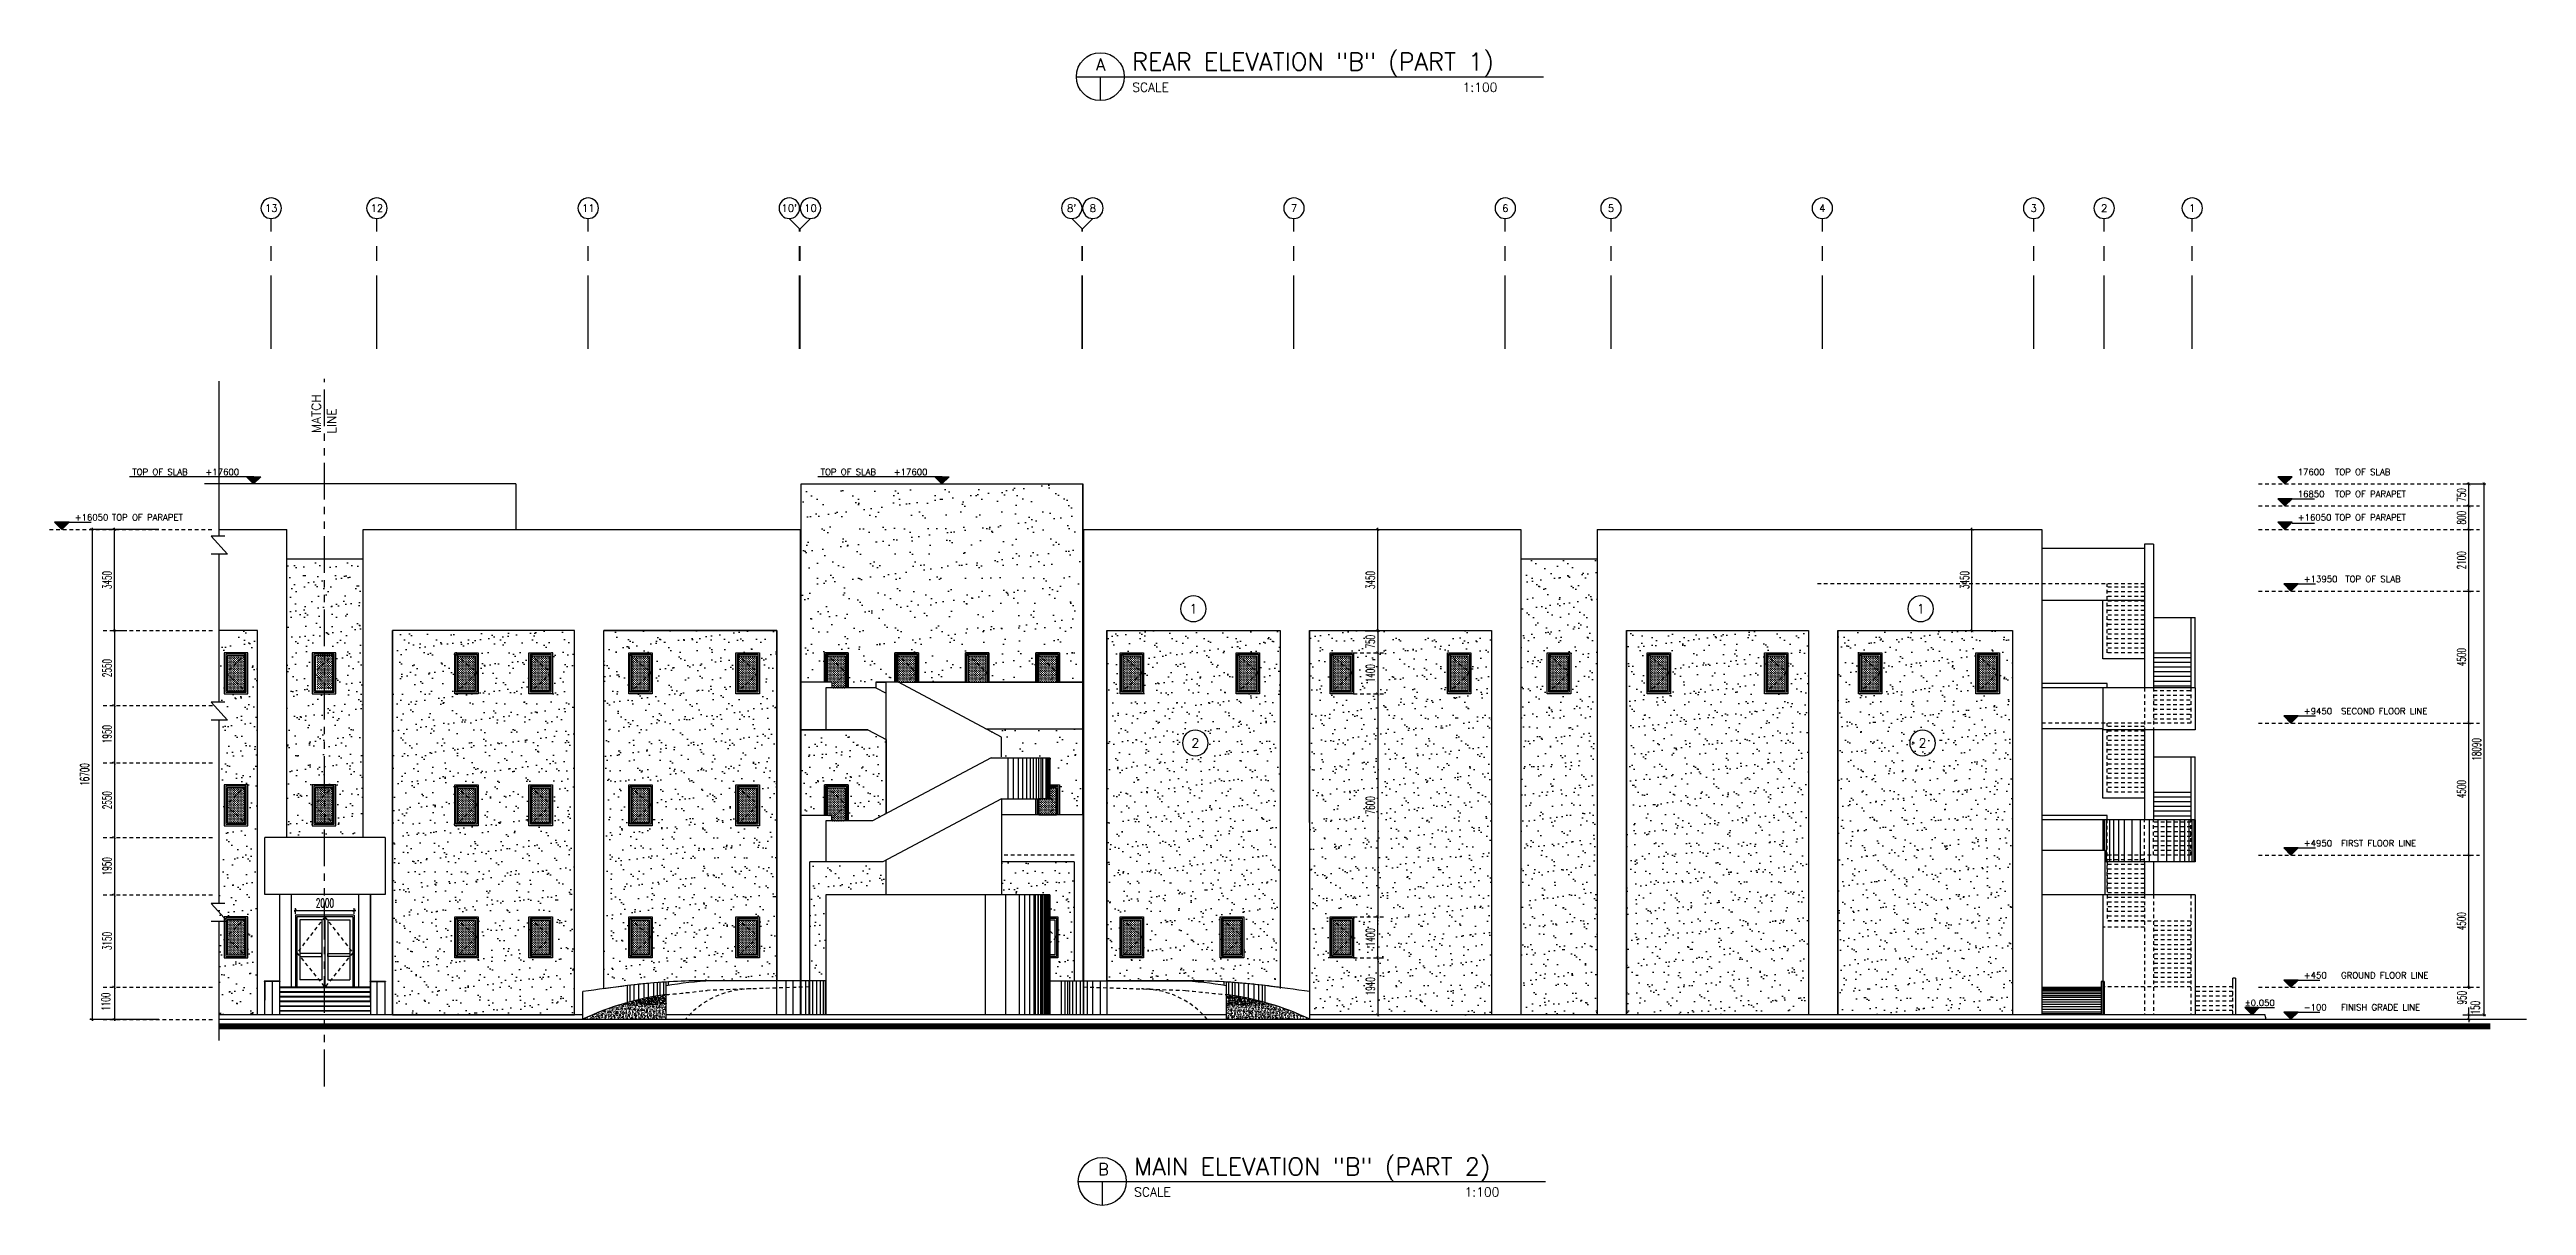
# Model space of a CAD drawing. Extents: x 417569 to 835280, y 43365 to 86819.
# Drawn here: x 417569.4 to 417653.8, y 43364.6 to 43404 of the extents above; entities that cross this region are included whole.
import ezdxf
from ezdxf.enums import TextEntityAlignment as Align

# ---------------------------------------------------------------- set-up
doc = ezdxf.new("R2010")
doc.units = 0
doc.header["$MEASUREMENT"] = 0
doc.header["$PDMODE"] = 3
doc.header["$PDSIZE"] = 0.1
for name, pattern in [('CENTERX2', [4, 2.5, -0.5, 0.5, -0.5]), ('HIDDEN2', [0.1875, 0.125, -0.0625]), ('PHANTOM', [2.5, 1.25, -0.25, 0.25, -0.25, 0.25, -0.25])]:
    doc.linetypes.add(name, pattern=pattern)
doc.layers.get('0').update_dxf_attribs({"linetype": 'CONTINUOUS'})
doc.layers.get('DEFPOINTS').update_dxf_attribs({"linetype": 'CONTINUOUS'})
for name, color, linetype in [('AX', 6, 'CONTINUOUS'), ('AX-CR', 2, 'CONTINUOUS'), ('AX-DIM', 4, 'CONTINUOUS'), ('AX-TXT', 2, 'CONTINUOUS'), ('AXES', 11, 'CENTERX2'), ('AXES3', 1, 'PHANTOM'), ('BORDER', 4, 'CONTINUOUS'), ('DIM-OUT', 4, 'CONTINUOUS'), ('DOOR', 7, 'CONTINUOUS'), ('EL', 2, 'CONTINUOUS'), ('EL-LEVS', 4, 'CONTINUOUS'), ('EL-LEVT', 4, 'CONTINUOUS'), ('Handrail', 4, 'CONTINUOUS'), ('HAT', 11, 'CONTINUOUS'), ('Hatch', 4, 'CONTINUOUS'), ('ROOF', 7, 'CONTINUOUS'), ('STR', 5, 'CONTINUOUS'), ('WALL', 2, 'CONTINUOUS'), ('WIN', 4, 'CONTINUOUS')]:
    doc.layers.add(name, color=color, linetype=linetype)
doc.styles.add('ROMANS', font='ROMANS.shx', dxfattribs={"width": 0.6})
doc.styles.add('S', font='ROMANS.SHX')
doc.dimstyles.new('STANDARD in', dxfattribs={"dimtxt": 0.3, "dimasz": 0.1, "dimexe": 0.07, "dimexo": 0.05, "dimgap": 0.1, "dimtad": 1, "dimdec": 0, "dimlfac": 1000, "dimzin": 0, "dimdsep": 46, "dimtxsty": 'ROMANS', "dimblk": 'ARCHTICK', "dimcen": 0.05, "dimdle": 0.05, "dimclrd": 4, "dimclre": 4, "dimclrt": 2, "dimadec": 0, "dimazin": 0, "dimtfac": 1, "dimtdec": 0, "dimtmove": 2, "dimatfit": 3, "dimldrblk": 'ARCHTICK', "dimfxl": 0, "dimtolj": 1, "dimtzin": 0, "dimarcsym": 0})
pattern_1 = [(37.5, (0, 0), (-0.0283470111, 0.867070696), [0, -0.684, 0, -0.765, 0, -0.73125]), (7.5, (0, 0), (0.7963995174, 1.2699657294), [0, -0.369, 0, -0.6165, 0, -0.23625]), (327.5, (-0.5535, 0), (1.4013638378, 0.0025465741), [0, -0.225, 0, -0.81, 0, -1.0575]), (317.5, (-0.5535, 0), (1.352756972, 0.3949540042), [0, -0.1125, 0, -0.531, 0, -0.6075])]
pattern_2 = [(37.5, (0, 0), (-0.02204767534, 0.67438831915), [0, -0.532, 0, -0.595, 0, -0.56875]), (7.5, (0, 0), (0.6194218468, 0.9877511228), [0, -0.287, 0, -0.4795, 0, -0.18375]), (327.5, (-0.4305, 0), (1.0899496516, 0.0019806687), [0, -0.175, 0, -0.63, 0, -0.8225]), (317.5, (-0.4305, 0), (1.0521443116, 0.3071864477), [0, -0.0875, 0, -0.413, 0, -0.4725])]
pattern_3 = [(50, (0, 0), (0.14345203652, -0.012550426997), [0.015, -0.165]), (355, (0, 0), (-0.027750266723, 0.15043842674), [0.012, -0.132]), (100.4514, (0.01195, -0.00105), (0.115701876343, 0.13788790841), [0.012748038, -0.1402284224]), (46.1842, (0, 0.04), (0.213448209725, -0.033103802866), [0.0225, -0.2475]), (96.6356, (0.01779, 0.03724), (0.18693254111, 0.19482357418), [0.0191220576, -0.2103426]), (351.1842, (0, 0.04), (0.18693238903, 0.19482372019), [0.018, -0.198]), (21, (0.02, 0.03), (0.119381410424, -0.080523778133), [0.015, -0.165]), (326, (0.02, 0.03), (0.048663066384, 0.14503000901), [0.012, -0.132]), (71.4514, (0.02995, 0.02329), (0.168044525716, 0.06450609934), [0.012748038, -0.1402284224]), (37.5, (0, 0), (0.0024319710635, 0.066578770766), [0, -0.1304, 0, -0.134, 0, -0.1325]), (7.5, (0, 0), (0.052613907488, 0.078882342376), [0, -0.0764, 0, -0.1274, 0, -0.0505]), (327.5, (-0.0446, 0), (0.1067644872345, -0.004510974347), [0, -0.05, 0, -0.156, 0, -0.207]), (317.5, (-0.0646, 0), (0.116637233868, 0.020020996466), [0, -0.065, 0, -0.1036, 0, -0.147])]

msp = doc.modelspace()

# ---------------------------------------------------------------- texts
at = {"layer": 'BORDER', "color": 6, "style": 'ROMANS'}
for s, height, p in [('A', 0.4087, (417605.0923, 43403.2434)), ('REAR ELEVATION "B" (PART 1)', 0.6, (417606.3249, 43403.2434)), ('B', 0.4087, (417605.1576, 43365.5968)), ('MAIN ELEVATION "B" (PART 2)', 0.6, (417606.3903, 43365.5968))]:
    msp.add_text(s, height=height, dxfattribs=at).set_placement(p)
at = {"layer": 'BORDER', "color": 2, "style": 'ROMANS'}
for s, p in [('SCALE', (417606.3249, 43402.5196)), ('1:100', (417617.5816, 43402.5196)), ('SCALE', (417606.3903, 43364.873)), ('1:100', (417617.6469, 43364.873))]:
    msp.add_text(s, height=0.30654, dxfattribs=at).set_placement(p)
for s, p in [('MATCH', (417578.6807, 43391.5471)), ('LINE', (417579.2044, 43391.3008))]:
    msp.add_text(s, height=0.30654, rotation=90, dxfattribs=at).set_placement(p, align=Align.CENTER)

# ---------------------------------------------------------------- blocks, each defined once
blk = doc.blocks.new('_ARCHTICK')
at = {"color": 0, "linetype": 'ByBlock', "const_width": 0.15}
blk.add_lwpolyline([(-0.5, -0.5), (0.5, 0.5)], dxfattribs=at)
blk = doc.blocks.new('*D68')
at = {"layer": 'AX-DIM', "color": 4, "lineweight": -2}
for p, q in [((417614.638, 43374.405), (417614.618, 43374.405)), ((417614.688, 43372.955), (417614.688, 43374.455)), ((417614.738, 43373.005), (417614.758, 43373.005))]:
    blk.add_line(p, q, dxfattribs=at)
at = {"layer": 'DEFPOINTS', "color": 0}
for p in [(417614.688, 43374.405), (417614.688, 43374.405), (417614.688, 43373.005)]:
    blk.add_point(p, dxfattribs=at)
at = {"layer": 'AX-DIM', "color": 4, "lineweight": -2, "xscale": 0.1, "yscale": 0.1, "zscale": 0.1}
for p, rotation in [((417614.688, 43374.405), 90), ((417614.688, 43373.005), 270)]:
    blk.add_blockref('_ARCHTICK', p, dxfattribs=dict(at, rotation=rotation))
at = {"layer": 'AX-DIM', "color": 2, "insert": (417614.438, 43373.705), "char_height": 0.3, "attachment_point": 5, "rotation": 90, "style": 'ROMANS'}
blk.add_mtext('\\A1;1400', dxfattribs=at)
blk = doc.blocks.new('*D69')
at = {"layer": 'DEFPOINTS', "color": 0}
for p in [(417614.209, 43387.605), (417614.688, 43387.605), (417614.209, 43384.155)]:
    blk.add_point(p, dxfattribs=at)
at = {"layer": 'WIN', "color": 4, "lineweight": -2}
for p, q in [((417614.259, 43387.605), (417614.758, 43387.605)), ((417614.688, 43384.105), (417614.688, 43387.655)), ((417614.259, 43384.155), (417614.758, 43384.155))]:
    blk.add_line(p, q, dxfattribs=at)
at = {"layer": 'WIN', "color": 4, "lineweight": -2, "xscale": 0.1, "yscale": 0.1, "zscale": 0.1}
for p, rotation in [((417614.688, 43387.605), 90), ((417614.688, 43384.155), 270)]:
    blk.add_blockref('_ARCHTICK', p, dxfattribs=dict(at, rotation=rotation))
at = {"layer": 'WIN', "color": 2, "insert": (417614.438, 43385.88), "char_height": 0.3, "attachment_point": 5, "rotation": 90, "style": 'ROMANS'}
blk.add_mtext('\\A1;3450', dxfattribs=at)
blk = doc.blocks.new('*D62')
at = {"layer": 'DEFPOINTS', "color": 0}
for p in [(417634.93, 43387.605), (417634.93, 43387.605), (417634.93, 43384.155)]:
    blk.add_point(p, dxfattribs=at)
at = {"layer": 'DIM-OUT', "color": 4, "lineweight": -2}
for p, q in [((417634.93, 43384.105), (417634.93, 43387.655)), ((417634.98, 43387.605), (417635, 43387.605)), ((417634.88, 43384.155), (417634.86, 43384.155))]:
    blk.add_line(p, q, dxfattribs=at)
at = {"layer": 'DIM-OUT', "color": 4, "lineweight": -2, "xscale": 0.1, "yscale": 0.1, "zscale": 0.1}
for p, rotation in [((417634.93, 43387.605), 90), ((417634.93, 43384.155), 270)]:
    blk.add_blockref('_ARCHTICK', p, dxfattribs=dict(at, rotation=rotation))
at = {"layer": 'DIM-OUT', "color": 2, "insert": (417634.68, 43385.88), "char_height": 0.3, "attachment_point": 5, "rotation": 90, "style": 'ROMANS'}
blk.add_mtext('\\A1;3450', dxfattribs=at)
blk = doc.blocks.new('AXU')
at = {"layer": 'AX-CR'}
blk.add_circle((0, 350), 350, dxfattribs=at)
at = {"layer": 'AX-TXT', "style": 'ROMANS'}
blk.add_attdef('AX', text='', height=250, dxfattribs=at).set_placement((0, 350), align=Align.MIDDLE)
blk = doc.blocks.new('*D63')
at = {"layer": 'DEFPOINTS', "color": 0}
for p in [(417614.688, 43384.155), (417614.688, 43383.405), (417614.688, 43383.405)]:
    blk.add_point(p, dxfattribs=at)
at = {"layer": 'DIM-OUT', "color": 4, "lineweight": -2}
for p, q in [((417614.638, 43384.155), (417614.618, 43384.155)), ((417614.688, 43384.205), (417614.688, 43383.355)), ((417614.638, 43383.405), (417614.618, 43383.405))]:
    blk.add_line(p, q, dxfattribs=at)
at = {"layer": 'DIM-OUT', "color": 4, "lineweight": -2, "xscale": 0.1, "yscale": 0.1, "zscale": 0.1}
for p, rotation in [((417614.688, 43384.155), 90), ((417614.688, 43383.405), 270)]:
    blk.add_blockref('_ARCHTICK', p, dxfattribs=dict(at, rotation=rotation))
at = {"layer": 'DIM-OUT', "color": 2, "insert": (417614.438, 43383.78), "char_height": 0.3, "attachment_point": 5, "rotation": 90, "style": 'ROMANS'}
blk.add_mtext('\\A1;750', dxfattribs=at)
blk = doc.blocks.new('*D64')
at = {"layer": 'DEFPOINTS', "color": 0}
for p in [(417614.688, 43383.405), (417614.688, 43382.005), (417614.688, 43382.005)]:
    blk.add_point(p, dxfattribs=at)
at = {"layer": 'DIM-OUT', "color": 4, "lineweight": -2}
for p, q in [((417614.638, 43383.405), (417614.618, 43383.405)), ((417614.688, 43383.455), (417614.688, 43381.955)), ((417614.638, 43382.005), (417614.618, 43382.005))]:
    blk.add_line(p, q, dxfattribs=at)
at = {"layer": 'DIM-OUT', "color": 4, "lineweight": -2, "xscale": 0.1, "yscale": 0.1, "zscale": 0.1}
for p, rotation in [((417614.688, 43383.405), 90), ((417614.688, 43382.005), 270)]:
    blk.add_blockref('_ARCHTICK', p, dxfattribs=dict(at, rotation=rotation))
at = {"layer": 'DIM-OUT', "color": 2, "insert": (417614.438, 43382.705), "char_height": 0.3, "attachment_point": 5, "rotation": 90, "style": 'ROMANS'}
blk.add_mtext('\\A1;1400', dxfattribs=at)
blk = doc.blocks.new('*D65')
at = {"layer": 'DEFPOINTS', "color": 0}
for p in [(417614.688, 43382.005), (417614.688, 43374.405), (417614.688, 43374.405)]:
    blk.add_point(p, dxfattribs=at)
at = {"layer": 'DIM-OUT', "color": 4, "lineweight": -2}
for p, q in [((417614.638, 43382.005), (417614.618, 43382.005)), ((417614.688, 43382.055), (417614.688, 43374.355)), ((417614.638, 43374.405), (417614.618, 43374.405))]:
    blk.add_line(p, q, dxfattribs=at)
at = {"layer": 'DIM-OUT', "color": 4, "lineweight": -2, "xscale": 0.1, "yscale": 0.1, "zscale": 0.1}
for p, rotation in [((417614.688, 43382.005), 90), ((417614.688, 43374.405), 270)]:
    blk.add_blockref('_ARCHTICK', p, dxfattribs=dict(at, rotation=rotation))
at = {"layer": 'DIM-OUT', "color": 2, "insert": (417614.438, 43378.205), "char_height": 0.3, "attachment_point": 5, "rotation": 90, "style": 'ROMANS'}
blk.add_mtext('\\A1;7600', dxfattribs=at)
blk = doc.blocks.new('*D66')
at = {"layer": 'DEFPOINTS', "color": 0}
for p in [(417614.688, 43373.005), (417614.688, 43371.065), (417614.688, 43371.065)]:
    blk.add_point(p, dxfattribs=at)
at = {"layer": 'DIM-OUT', "color": 4, "lineweight": -2}
for p, q in [((417614.688, 43373.055), (417614.688, 43371.015)), ((417614.738, 43373.005), (417614.758, 43373.005)), ((417614.638, 43371.065), (417614.618, 43371.065))]:
    blk.add_line(p, q, dxfattribs=at)
at = {"layer": 'DIM-OUT', "color": 4, "lineweight": -2, "xscale": 0.1, "yscale": 0.1, "zscale": 0.1}
for p, rotation in [((417614.688, 43373.005), 90), ((417614.688, 43371.065), 270)]:
    blk.add_blockref('_ARCHTICK', p, dxfattribs=dict(at, rotation=rotation))
at = {"layer": 'DIM-OUT', "color": 2, "insert": (417614.438, 43372.035), "char_height": 0.3, "attachment_point": 5, "rotation": 90, "style": 'ROMANS'}
blk.add_mtext('\\A1;1940', dxfattribs=at)
blk = doc.blocks.new('*D67')
at = {"layer": 'DEFPOINTS', "color": 0}
for p in [(417577.824, 43374.455), (417579.824, 43374.625), (417579.824, 43374.455)]:
    blk.add_point(p, dxfattribs=at)
at = {"layer": 'Hatch', "color": 4, "lineweight": -2}
for p, q in [((417577.774, 43374.625), (417579.874, 43374.625)), ((417577.824, 43374.505), (417577.824, 43374.695)), ((417579.824, 43374.505), (417579.824, 43374.695))]:
    blk.add_line(p, q, dxfattribs=at)
at = {"layer": 'Hatch', "color": 4, "lineweight": -2, "xscale": 0.1, "yscale": 0.1, "zscale": 0.1, "rotation": 180}
blk.add_blockref('_ARCHTICK', (417577.824, 43374.625), dxfattribs=at)
at = {"layer": 'Hatch', "color": 4, "lineweight": -2, "xscale": 0.1, "yscale": 0.1, "zscale": 0.1}
blk.add_blockref('_ARCHTICK', (417579.824, 43374.625), dxfattribs=at)
at = {"layer": 'Hatch', "color": 2, "insert": (417578.824, 43374.875), "char_height": 0.3, "attachment_point": 5, "style": 'ROMANS'}
blk.add_mtext('\\A1;2000', dxfattribs=at)
blk = doc.blocks.new('EL-LEV1')
at = {"layer": 'EL-LEVS'}
blk.add_lwpolyline([(0, 0), (300, 300), (-300, 300)], close=True, dxfattribs=at)
blk.add_solid([(-300, 300), (300, 300), (0, 0)], dxfattribs=at)
at = {"layer": 'EL-LEVT', "style": 'S'}
for tag, p in [('+0000', (534, 369)), ('ELEVATION', (2089, 369))]:
    blk.add_attdef(tag, p, '', height=260, dxfattribs=at)
blk = doc.blocks.new('*D70')
at = {"layer": 'DEFPOINTS', "color": 0}
for p in [(417651.627, 43371.065), (417651.627, 43370.915), (417651.856, 43371.065)]:
    blk.add_point(p, dxfattribs=at)
at = {"layer": 'DIM-OUT', "color": 4, "lineweight": -2}
for p, q in [((417651.677, 43371.065), (417651.926, 43371.065)), ((417651.677, 43370.915), (417651.926, 43370.915)), ((417651.856, 43371.065), (417651.856, 43371.165)), ((417651.856, 43370.915), (417651.856, 43371.065)), ((417651.856, 43370.915), (417651.856, 43370.815))]:
    blk.add_line(p, q, dxfattribs=at)
at = {"layer": 'DIM-OUT', "color": 4, "lineweight": -2, "xscale": 0.1, "yscale": 0.1, "zscale": 0.1}
for p, rotation in [((417651.856, 43371.065), 270), ((417651.856, 43370.915), 90)]:
    blk.add_blockref('_ARCHTICK', p, dxfattribs=dict(at, rotation=rotation))
at = {"layer": 'DIM-OUT', "color": 2, "insert": (417652.076, 43371.31), "char_height": 0.3, "attachment_point": 5, "rotation": 90, "style": 'ROMANS'}
blk.add_mtext('\\A1;150', dxfattribs=at)
blk = doc.blocks.new('*D71')
at = {"layer": 'DEFPOINTS', "color": 0}
for p in [(417651.627, 43372.005), (417651.856, 43372.005), (417651.627, 43371.065)]:
    blk.add_point(p, dxfattribs=at)
at = {"layer": 'DIM-OUT', "color": 4, "lineweight": -2}
for p, q in [((417651.677, 43372.005), (417651.926, 43372.005)), ((417651.856, 43372.055), (417651.856, 43371.979)), ((417651.677, 43371.065), (417651.926, 43371.065)), ((417651.856, 43371.015), (417651.856, 43371.316))]:
    blk.add_line(p, q, dxfattribs=at)
at = {"layer": 'DIM-OUT', "color": 4, "lineweight": -2, "xscale": 0.1, "yscale": 0.1, "zscale": 0.1}
for p, rotation in [((417651.856, 43372.005), 90), ((417651.856, 43371.065), 270)]:
    blk.add_blockref('_ARCHTICK', p, dxfattribs=dict(at, rotation=rotation))
at = {"layer": 'DIM-OUT', "color": 2, "insert": (417651.622, 43371.648), "char_height": 0.3, "attachment_point": 5, "rotation": 90, "style": 'ROMANS'}
blk.add_mtext('\\A1;950', dxfattribs=at)
blk = doc.blocks.new('*D72')
at = {"layer": 'DEFPOINTS', "color": 0}
for p in [(417651.627, 43376.505), (417651.856, 43376.505), (417651.627, 43372.005)]:
    blk.add_point(p, dxfattribs=at)
at = {"layer": 'DIM-OUT', "color": 4, "lineweight": -2}
for p, q in [((417651.856, 43371.955), (417651.856, 43376.555)), ((417651.677, 43376.505), (417651.926, 43376.505)), ((417651.677, 43372.005), (417651.926, 43372.005))]:
    blk.add_line(p, q, dxfattribs=at)
at = {"layer": 'DIM-OUT', "color": 4, "lineweight": -2, "xscale": 0.1, "yscale": 0.1, "zscale": 0.1}
for p, rotation in [((417651.856, 43376.505), 90), ((417651.856, 43372.005), 270)]:
    blk.add_blockref('_ARCHTICK', p, dxfattribs=dict(at, rotation=rotation))
at = {"layer": 'DIM-OUT', "color": 2, "insert": (417651.606, 43374.255), "char_height": 0.3, "attachment_point": 5, "rotation": 90, "style": 'ROMANS'}
blk.add_mtext('\\A1;4500', dxfattribs=at)
blk = doc.blocks.new('*D73')
at = {"layer": 'DEFPOINTS', "color": 0}
for p in [(417651.627, 43381.005), (417651.856, 43381.005), (417651.627, 43376.505)]:
    blk.add_point(p, dxfattribs=at)
at = {"layer": 'DIM-OUT', "color": 4, "lineweight": -2}
for p, q in [((417651.677, 43381.005), (417651.926, 43381.005)), ((417651.856, 43376.455), (417651.856, 43381.055)), ((417651.677, 43376.505), (417651.926, 43376.505))]:
    blk.add_line(p, q, dxfattribs=at)
at = {"layer": 'DIM-OUT', "color": 4, "lineweight": -2, "xscale": 0.1, "yscale": 0.1, "zscale": 0.1}
for p, rotation in [((417651.856, 43381.005), 90), ((417651.856, 43376.505), 270)]:
    blk.add_blockref('_ARCHTICK', p, dxfattribs=dict(at, rotation=rotation))
at = {"layer": 'DIM-OUT', "color": 2, "insert": (417651.606, 43378.755), "char_height": 0.3, "attachment_point": 5, "rotation": 90, "style": 'ROMANS'}
blk.add_mtext('\\A1;4500', dxfattribs=at)
blk = doc.blocks.new('*D74')
at = {"layer": 'DEFPOINTS', "color": 0}
for p in [(417651.627, 43385.505), (417651.856, 43385.505), (417651.627, 43381.005)]:
    blk.add_point(p, dxfattribs=at)
at = {"layer": 'DIM-OUT', "color": 4, "lineweight": -2}
for p, q in [((417651.677, 43385.505), (417651.926, 43385.505)), ((417651.856, 43380.955), (417651.856, 43385.555)), ((417651.677, 43381.005), (417651.926, 43381.005))]:
    blk.add_line(p, q, dxfattribs=at)
at = {"layer": 'DIM-OUT', "color": 4, "lineweight": -2, "xscale": 0.1, "yscale": 0.1, "zscale": 0.1}
for p, rotation in [((417651.856, 43385.505), 90), ((417651.856, 43381.005), 270)]:
    blk.add_blockref('_ARCHTICK', p, dxfattribs=dict(at, rotation=rotation))
at = {"layer": 'DIM-OUT', "color": 2, "insert": (417651.606, 43383.255), "char_height": 0.3, "attachment_point": 5, "rotation": 90, "style": 'ROMANS'}
blk.add_mtext('\\A1;4500', dxfattribs=at)
blk = doc.blocks.new('*D75')
at = {"layer": 'DEFPOINTS', "color": 0}
for p in [(417651.627, 43387.605), (417651.856, 43387.605), (417651.627, 43385.505)]:
    blk.add_point(p, dxfattribs=at)
at = {"layer": 'DIM-OUT', "color": 4, "lineweight": -2}
for p, q in [((417651.677, 43387.605), (417651.926, 43387.605)), ((417651.856, 43385.455), (417651.856, 43387.655)), ((417651.677, 43385.505), (417651.926, 43385.505))]:
    blk.add_line(p, q, dxfattribs=at)
at = {"layer": 'DIM-OUT', "color": 4, "lineweight": -2, "xscale": 0.1, "yscale": 0.1, "zscale": 0.1}
for p, rotation in [((417651.856, 43387.605), 90), ((417651.856, 43385.505), 270)]:
    blk.add_blockref('_ARCHTICK', p, dxfattribs=dict(at, rotation=rotation))
at = {"layer": 'DIM-OUT', "color": 2, "insert": (417651.606, 43386.555), "char_height": 0.3, "attachment_point": 5, "rotation": 90, "style": 'ROMANS'}
blk.add_mtext('\\A1;2100', dxfattribs=at)
blk = doc.blocks.new('*D76')
at = {"layer": 'DEFPOINTS', "color": 0}
for p in [(417651.627, 43388.405), (417651.856, 43388.405), (417651.627, 43387.605)]:
    blk.add_point(p, dxfattribs=at)
at = {"layer": 'DIM-OUT', "color": 4, "lineweight": -2}
for p, q in [((417651.677, 43388.405), (417651.926, 43388.405)), ((417651.856, 43387.555), (417651.856, 43388.455)), ((417651.677, 43387.605), (417651.926, 43387.605))]:
    blk.add_line(p, q, dxfattribs=at)
at = {"layer": 'DIM-OUT', "color": 4, "lineweight": -2, "xscale": 0.1, "yscale": 0.1, "zscale": 0.1}
for p, rotation in [((417651.856, 43388.405), 90), ((417651.856, 43387.605), 270)]:
    blk.add_blockref('_ARCHTICK', p, dxfattribs=dict(at, rotation=rotation))
at = {"layer": 'DIM-OUT', "color": 2, "insert": (417651.606, 43388.005), "char_height": 0.3, "attachment_point": 5, "rotation": 90, "style": 'ROMANS'}
blk.add_mtext('\\A1;800', dxfattribs=at)
blk = doc.blocks.new('*D77')
at = {"layer": 'DEFPOINTS', "color": 0}
for p in [(417651.599, 43389.155), (417651.599, 43371.065), (417652.371, 43371.065)]:
    blk.add_point(p, dxfattribs=at)
at = {"layer": 'DIM-OUT', "color": 4, "lineweight": -2}
for p, q in [((417651.649, 43389.155), (417652.441, 43389.155)), ((417652.371, 43389.205), (417652.371, 43371.015)), ((417651.649, 43371.065), (417652.441, 43371.065))]:
    blk.add_line(p, q, dxfattribs=at)
at = {"layer": 'DIM-OUT', "color": 4, "lineweight": -2, "xscale": 0.1, "yscale": 0.1, "zscale": 0.1}
for p, rotation in [((417652.371, 43389.155), 90), ((417652.371, 43371.065), 270)]:
    blk.add_blockref('_ARCHTICK', p, dxfattribs=dict(at, rotation=rotation))
at = {"layer": 'DIM-OUT', "color": 2, "insert": (417652.121, 43380.11), "char_height": 0.3, "attachment_point": 5, "rotation": 90, "style": 'ROMANS'}
blk.add_mtext('\\A1;18090', dxfattribs=at)
blk = doc.blocks.new('*D78')
at = {"layer": 'DEFPOINTS', "color": 0}
for p in [(417571.652, 43387.605), (417572.13, 43387.605), (417572.13, 43384.155)]:
    blk.add_point(p, dxfattribs=at)
at = {"layer": 'WIN', "color": 4, "lineweight": -2}
for p, q in [((417572.08, 43387.605), (417571.582, 43387.605)), ((417571.652, 43384.105), (417571.652, 43387.655)), ((417572.08, 43384.155), (417571.582, 43384.155))]:
    blk.add_line(p, q, dxfattribs=at)
at = {"layer": 'WIN', "color": 4, "lineweight": -2, "xscale": 0.1, "yscale": 0.1, "zscale": 0.1}
for p, rotation in [((417571.652, 43387.605), 90), ((417571.652, 43384.155), 270)]:
    blk.add_blockref('_ARCHTICK', p, dxfattribs=dict(at, rotation=rotation))
at = {"layer": 'WIN', "color": 2, "insert": (417571.402, 43385.88), "char_height": 0.3, "attachment_point": 5, "rotation": 90, "style": 'ROMANS'}
blk.add_mtext('\\A1;3450', dxfattribs=at)
blk = doc.blocks.new('*D79')
at = {"layer": 'DEFPOINTS', "color": 0}
for p in [(417571.652, 43384.155), (417571.652, 43381.605), (417571.652, 43381.605)]:
    blk.add_point(p, dxfattribs=at)
at = {"layer": 'DIM-OUT', "color": 4, "lineweight": -2}
for p, q in [((417571.602, 43384.155), (417571.582, 43384.155)), ((417571.652, 43384.205), (417571.652, 43381.555)), ((417571.602, 43381.605), (417571.582, 43381.605))]:
    blk.add_line(p, q, dxfattribs=at)
at = {"layer": 'DIM-OUT', "color": 4, "lineweight": -2, "xscale": 0.1, "yscale": 0.1, "zscale": 0.1}
for p, rotation in [((417571.652, 43384.155), 90), ((417571.652, 43381.605), 270)]:
    blk.add_blockref('_ARCHTICK', p, dxfattribs=dict(at, rotation=rotation))
at = {"layer": 'DIM-OUT', "color": 2, "insert": (417571.402, 43382.88), "char_height": 0.3, "attachment_point": 5, "rotation": 90, "style": 'ROMANS'}
blk.add_mtext('\\A1;2550', dxfattribs=at)
blk = doc.blocks.new('*D80')
at = {"layer": 'DEFPOINTS', "color": 0}
for p in [(417571.652, 43381.605), (417571.652, 43379.655), (417571.652, 43379.655)]:
    blk.add_point(p, dxfattribs=at)
at = {"layer": 'DIM-OUT', "color": 4, "lineweight": -2}
for p, q in [((417571.652, 43381.655), (417571.652, 43379.605)), ((417571.602, 43381.605), (417571.582, 43381.605)), ((417571.602, 43379.655), (417571.582, 43379.655))]:
    blk.add_line(p, q, dxfattribs=at)
at = {"layer": 'DIM-OUT', "color": 4, "lineweight": -2, "xscale": 0.1, "yscale": 0.1, "zscale": 0.1}
for p, rotation in [((417571.652, 43381.605), 90), ((417571.652, 43379.655), 270)]:
    blk.add_blockref('_ARCHTICK', p, dxfattribs=dict(at, rotation=rotation))
at = {"layer": 'DIM-OUT', "color": 2, "insert": (417571.402, 43380.63), "char_height": 0.3, "attachment_point": 5, "rotation": 90, "style": 'ROMANS'}
blk.add_mtext('\\A1;1950', dxfattribs=at)
blk = doc.blocks.new('*D81')
at = {"layer": 'DEFPOINTS', "color": 0}
for p in [(417571.652, 43379.655), (417571.652, 43377.105), (417571.652, 43377.105)]:
    blk.add_point(p, dxfattribs=at)
at = {"layer": 'DIM-OUT', "color": 4, "lineweight": -2}
for p, q in [((417571.602, 43379.655), (417571.582, 43379.655)), ((417571.652, 43379.705), (417571.652, 43377.055)), ((417571.602, 43377.105), (417571.582, 43377.105))]:
    blk.add_line(p, q, dxfattribs=at)
at = {"layer": 'DIM-OUT', "color": 4, "lineweight": -2, "xscale": 0.1, "yscale": 0.1, "zscale": 0.1}
for p, rotation in [((417571.652, 43379.655), 90), ((417571.652, 43377.105), 270)]:
    blk.add_blockref('_ARCHTICK', p, dxfattribs=dict(at, rotation=rotation))
at = {"layer": 'DIM-OUT', "color": 2, "insert": (417571.402, 43378.38), "char_height": 0.3, "attachment_point": 5, "rotation": 90, "style": 'ROMANS'}
blk.add_mtext('\\A1;2550', dxfattribs=at)
blk = doc.blocks.new('*D82')
at = {"layer": 'DEFPOINTS', "color": 0}
for p in [(417571.652, 43377.105), (417571.652, 43375.155), (417571.652, 43375.155)]:
    blk.add_point(p, dxfattribs=at)
at = {"layer": 'DIM-OUT', "color": 4, "lineweight": -2}
for p, q in [((417571.602, 43377.105), (417571.582, 43377.105)), ((417571.652, 43377.155), (417571.652, 43375.105)), ((417571.602, 43375.155), (417571.582, 43375.155))]:
    blk.add_line(p, q, dxfattribs=at)
at = {"layer": 'DIM-OUT', "color": 4, "lineweight": -2, "xscale": 0.1, "yscale": 0.1, "zscale": 0.1}
for p, rotation in [((417571.652, 43377.105), 90), ((417571.652, 43375.155), 270)]:
    blk.add_blockref('_ARCHTICK', p, dxfattribs=dict(at, rotation=rotation))
at = {"layer": 'DIM-OUT', "color": 2, "insert": (417571.402, 43376.13), "char_height": 0.3, "attachment_point": 5, "rotation": 90, "style": 'ROMANS'}
blk.add_mtext('\\A1;1950', dxfattribs=at)
blk = doc.blocks.new('*D83')
at = {"layer": 'DEFPOINTS', "color": 0}
for p in [(417571.652, 43375.155), (417571.652, 43372.005), (417571.652, 43372.005)]:
    blk.add_point(p, dxfattribs=at)
at = {"layer": 'DIM-OUT', "color": 4, "lineweight": -2}
for p, q in [((417571.602, 43375.155), (417571.582, 43375.155)), ((417571.652, 43375.205), (417571.652, 43371.955)), ((417571.602, 43372.005), (417571.582, 43372.005))]:
    blk.add_line(p, q, dxfattribs=at)
at = {"layer": 'DIM-OUT', "color": 4, "lineweight": -2, "xscale": 0.1, "yscale": 0.1, "zscale": 0.1}
for p, rotation in [((417571.652, 43375.155), 90), ((417571.652, 43372.005), 270)]:
    blk.add_blockref('_ARCHTICK', p, dxfattribs=dict(at, rotation=rotation))
at = {"layer": 'DIM-OUT', "color": 2, "insert": (417571.402, 43373.58), "char_height": 0.3, "attachment_point": 5, "rotation": 90, "style": 'ROMANS'}
blk.add_mtext('\\A1;3150', dxfattribs=at)
blk = doc.blocks.new('*D84')
at = {"layer": 'DEFPOINTS', "color": 0}
for p in [(417571.652, 43372.005), (417571.652, 43370.905), (417571.652, 43370.905)]:
    blk.add_point(p, dxfattribs=at)
at = {"layer": 'DIM-OUT', "color": 4, "lineweight": -2}
for p, q in [((417571.602, 43372.005), (417571.582, 43372.005)), ((417571.652, 43372.055), (417571.652, 43370.855)), ((417571.602, 43370.905), (417571.582, 43370.905))]:
    blk.add_line(p, q, dxfattribs=at)
at = {"layer": 'DIM-OUT', "color": 4, "lineweight": -2, "xscale": 0.1, "yscale": 0.1, "zscale": 0.1}
for p, rotation in [((417571.652, 43372.005), 90), ((417571.652, 43370.905), 270)]:
    blk.add_blockref('_ARCHTICK', p, dxfattribs=dict(at, rotation=rotation))
at = {"layer": 'DIM-OUT', "color": 2, "insert": (417571.363, 43371.511), "char_height": 0.3, "attachment_point": 5, "rotation": 90, "style": 'ROMANS'}
blk.add_mtext('\\A1;1100', dxfattribs=at)
blk = doc.blocks.new('*D85')
at = {"layer": 'DEFPOINTS', "color": 0}
for p in [(417573.22, 43387.605), (417570.891, 43370.905), (417573.22, 43370.905)]:
    blk.add_point(p, dxfattribs=at)
at = {"layer": 'EL', "color": 4, "lineweight": -2}
for p, q in [((417573.17, 43387.605), (417570.821, 43387.605)), ((417570.891, 43387.655), (417570.891, 43370.855)), ((417573.17, 43370.905), (417570.821, 43370.905))]:
    blk.add_line(p, q, dxfattribs=at)
at = {"layer": 'EL', "color": 4, "lineweight": -2, "xscale": 0.1, "yscale": 0.1, "zscale": 0.1}
for p, rotation in [((417570.891, 43387.605), 90), ((417570.891, 43370.905), 270)]:
    blk.add_blockref('_ARCHTICK', p, dxfattribs=dict(at, rotation=rotation))
at = {"layer": 'EL', "color": 2, "insert": (417570.641, 43379.255), "char_height": 0.3, "attachment_point": 5, "rotation": 90, "style": 'ROMANS'}
blk.add_mtext('\\A1;16700', dxfattribs=at)
blk = doc.blocks.new('*D92')
at = {"layer": 'DEFPOINTS', "color": 0}
for p in [(417651.856, 43389.155), (417651.856, 43389.155), (417651.856, 43388.405)]:
    blk.add_point(p, dxfattribs=at)
at = {"layer": 'Hatch', "color": 4, "lineweight": -2}
for p, q in [((417651.806, 43389.155), (417651.786, 43389.155)), ((417651.806, 43388.405), (417651.786, 43388.405)), ((417651.856, 43388.355), (417651.856, 43389.205))]:
    blk.add_line(p, q, dxfattribs=at)
at = {"layer": 'Hatch', "color": 4, "lineweight": -2, "xscale": 0.1, "yscale": 0.1, "zscale": 0.1}
for p, rotation in [((417651.856, 43389.155), 90), ((417651.856, 43388.405), 270)]:
    blk.add_blockref('_ARCHTICK', p, dxfattribs=dict(at, rotation=rotation))
at = {"layer": 'Hatch', "color": 2, "insert": (417651.606, 43388.78), "char_height": 0.3, "attachment_point": 5, "rotation": 90, "style": 'ROMANS'}
blk.add_mtext('\\A1;750', dxfattribs=at)

# ---------------------------------------------------------------- dimensions: what is measured, and where the dimension line sits
at = {"layer": 'AX-DIM'}
dim = msp.add_linear_dim(base=(417614.6878, 43374.4055), p1=(417614.6878, 43373.0055), p2=(417614.6878, 43374.4055), angle=90, dimstyle='STANDARD in', dxfattribs=at)
dim.commit()
dim.dimension.update_dxf_attribs({"geometry": '*D68', "text_midpoint": (417614.4378, 43373.7055)})
at = {"layer": 'DIM-OUT'}
for base, p1, p2, angle, picture, middle in [((417652.3706, 43371.0655), (417651.5995, 43389.1555), (417651.5995, 43371.0655), 90, '*D77', (417652.1206, 43380.1105)), ((417651.8557, 43388.4055), (417651.6269, 43387.6055), (417651.6269, 43388.4055), 270, '*D76', (417651.6057, 43388.0055)), ((417634.9295, 43387.6055), (417634.9295, 43384.1555), (417634.9295, 43387.6055), 90, '*D62', (417634.6795, 43385.8805)), ((417651.8557, 43387.6055), (417651.6269, 43385.5055), (417651.6269, 43387.6055), 270, '*D75', (417651.6057, 43386.5555)), ((417651.8557, 43385.5055), (417651.6269, 43381.0055), (417651.6269, 43385.5055), 270, '*D74', (417651.6057, 43383.2555)), ((417571.6518, 43381.6055), (417571.6518, 43384.1555), (417571.6518, 43381.6055), 90, '*D79', (417571.4018, 43382.8805)), ((417614.6878, 43383.4055), (417614.6878, 43384.1555), (417614.6878, 43383.4055), 90, '*D63', (417614.4378, 43383.7805)), ((417614.6878, 43382.0055), (417614.6878, 43383.4055), (417614.6878, 43382.0055), 90, '*D64', (417614.4378, 43382.7055)), ((417571.6518, 43379.6555), (417571.6518, 43381.6055), (417571.6518, 43379.6555), 90, '*D80', (417571.4018, 43380.6305)), ((417614.6878, 43374.4055), (417614.6878, 43382.0055), (417614.6878, 43374.4055), 90, '*D65', (417614.4378, 43378.2055)), ((417651.8557, 43381.0055), (417651.6269, 43376.5055), (417651.6269, 43381.0055), 270, '*D73', (417651.6057, 43378.7555)), ((417571.6518, 43377.1055), (417571.6518, 43379.6555), (417571.6518, 43377.1055), 90, '*D81', (417571.4018, 43378.3805)), ((417571.6518, 43375.1555), (417571.6518, 43377.1055), (417571.6518, 43375.1555), 90, '*D82', (417571.4018, 43376.1305)), ((417651.8557, 43376.5055), (417651.6269, 43372.0055), (417651.6269, 43376.5055), 270, '*D72', (417651.6057, 43374.2555)), ((417571.6518, 43372.0055), (417571.6518, 43375.1555), (417571.6518, 43372.0055), 90, '*D83', (417571.4018, 43373.5805)), ((417614.6878, 43371.0655), (417614.6878, 43373.0055), (417614.6878, 43371.0655), 90, '*D66', (417614.4378, 43372.0355))]:
    dim = msp.add_linear_dim(base=base, p1=p1, p2=p2, angle=angle, dimstyle='STANDARD in', dxfattribs=at)
    dim.commit()
    dim.dimension.update_dxf_attribs({"geometry": picture, "text_midpoint": middle})
for base, p1, p2, angle, picture, middle in [((417571.6518, 43370.9055), (417571.6518, 43372.0055), (417571.6518, 43370.9055), 90, '*D84', (417571.3627, 43371.5112)), ((417651.8557, 43371.0655), (417651.6269, 43370.9155), (417651.6269, 43371.0655), 270, '*D70', (417652.0757, 43371.3097))]:
    dim = msp.add_linear_dim(base=base, p1=p1, p2=p2, angle=angle, dimstyle='STANDARD in', dxfattribs=at)
    dim.commit()
    dim.dimension.update_dxf_attribs({"geometry": picture, "text_midpoint": middle, "dimtype": 160})
dim = msp.add_linear_dim(base=(417651.8557, 43372.0055), p1=(417651.6269, 43371.0655), p2=(417651.6269, 43372.0055), angle=270, text='950', dimstyle='STANDARD in', dxfattribs=at)
dim.commit()
dim.dimension.update_dxf_attribs({"geometry": '*D71', "text_midpoint": (417651.6219, 43371.6478), "dimtype": 160})
at = {"layer": 'EL'}
dim = msp.add_linear_dim(base=(417570.891, 43370.9055), p1=(417573.22, 43387.6055), p2=(417573.22, 43370.9055), angle=90, dimstyle='STANDARD in', dxfattribs=at)
dim.commit()
dim.dimension.update_dxf_attribs({"geometry": '*D85', "text_midpoint": (417570.641, 43379.2555)})
at = {"layer": 'Hatch'}
dim = msp.add_linear_dim(base=(417651.8557, 43389.1555), p1=(417651.8557, 43388.4055), p2=(417651.8557, 43389.1555), angle=90, dimstyle='STANDARD in', dxfattribs=at)
dim.commit()
dim.dimension.update_dxf_attribs({"geometry": '*D92', "text_midpoint": (417651.6057, 43388.7805)})
dim = msp.add_linear_dim(base=(417579.8235, 43374.6251), p1=(417577.8235, 43374.4555), p2=(417579.8235, 43374.4555), dimstyle='STANDARD in', dxfattribs=at)
dim.commit()
dim.dimension.update_dxf_attribs({"geometry": '*D67', "text_midpoint": (417578.8235, 43374.8751)})
at = {"layer": 'WIN'}
for base, p1, p2, picture, middle in [((417571.6518, 43387.6055), (417572.1303, 43384.1555), (417572.1303, 43387.6055), '*D78', (417571.4018, 43385.8805)), ((417614.6878, 43387.6055), (417614.2093, 43384.1555), (417614.2093, 43387.6055), '*D69', (417614.4378, 43385.8805))]:
    dim = msp.add_linear_dim(base=base, p1=p1, p2=p2, angle=90, dimstyle='STANDARD in', dxfattribs=at)
    dim.commit()
    dim.dimension.update_dxf_attribs({"geometry": picture, "text_midpoint": middle})

# ---------------------------------------------------------------- hatches: boundary and pattern name
at = {"layer": 'Hatch'}
h = msp.add_hatch(dxfattribs=at)
h.set_pattern_fill('AR-SAND', color=256, scale=0.45, style=0)
h.set_pattern_definition(pattern_1)
h.paths.add_polyline_path([(417595.0435, 43389.1555), (417604.6435, 43389.1555), (417604.6435, 43382.4055), (417603.8435, 43382.4055), (417603.8435, 43383.4055), (417603.0435, 43383.4055), (417603.0435, 43382.4055), (417601.4435, 43382.4055), (417601.4435, 43383.4055), (417600.6435, 43383.4055), (417600.6435, 43382.4055), (417599.0435, 43382.4055), (417599.0435, 43383.4055), (417598.2435, 43383.4055), (417598.2435, 43382.4055), (417597.5933, 43382.4055), (417597.5933, 43382.2055), (417596.6435, 43382.2055), (417596.6435, 43383.4055), (417595.8435, 43383.4055), (417595.8435, 43382.4055), (417595.0435, 43382.4055)])
h = msp.add_hatch(dxfattribs=at)
h.set_pattern_fill('AR-SAND', color=256, scale=0.35, style=0)
h.set_pattern_definition(pattern_2)
h.paths.add_polyline_path([(417577.5235, 43386.6055), (417580.1235, 43386.6055), (417580.1235, 43377.1055), (417577.5235, 43377.1055)])
h.paths.add_polyline_path([(417579.1947, 43383.4055), (417578.3947, 43383.4055), (417578.3947, 43382.0055), (417579.1947, 43382.0055)], flags=16)
h.paths.add_polyline_path([(417579.1947, 43378.9055), (417578.3947, 43378.9055), (417578.3947, 43377.5055), (417579.1947, 43377.5055)], flags=16)
h = msp.add_hatch(dxfattribs=at)
h.set_pattern_fill('AR-SAND', color=256, scale=0.35, style=0)
h.set_pattern_definition(pattern_2)
h.paths.add_polyline_path([(417622.1635, 43386.6055), (417619.5635, 43386.6055), (417619.5635, 43371.0655), (417622.1635, 43371.0655)])
h.paths.add_polyline_path([(417620.4635, 43383.4055), (417621.2635, 43383.4055), (417621.2635, 43382.0055), (417620.4635, 43382.0055)], flags=16)
h = msp.add_hatch(dxfattribs=at)
h.set_pattern_fill('AR-SAND', color=256, scale=0.35, style=0)
h.set_pattern_definition(pattern_2)
h.paths.add_polyline_path([(417575.2245, 43384.1555), (417576.5235, 43384.1555), (417576.5235, 43371.0655), (417575.2245, 43371.0655)])
h.paths.add_polyline_path([(417576.1947, 43383.4055), (417575.3947, 43383.4055), (417575.3947, 43382.0055), (417576.1947, 43382.0055)], flags=16)
h.paths.add_polyline_path([(417576.1947, 43378.9055), (417575.3947, 43378.9055), (417575.3947, 43377.5055), (417576.1947, 43377.5055)], flags=16)
h.paths.add_polyline_path([(417576.1947, 43374.4055), (417575.3947, 43374.4055), (417575.3947, 43373.0055), (417576.1947, 43373.0055)], flags=16)
h = msp.add_hatch(dxfattribs=at)
h.set_pattern_fill('AR-SAND', color=256, scale=0.35, style=0)
h.set_pattern_definition(pattern_2)
h.paths.add_polyline_path([(417581.1235, 43371.0655), (417587.3235, 43371.0655), (417587.3235, 43384.1555), (417581.1235, 43384.1555)])
h.paths.add_polyline_path([(417585.7735, 43383.4055), (417586.5735, 43383.4055), (417586.5735, 43382.0055), (417585.7735, 43382.0055)], flags=16)
h.paths.add_polyline_path([(417583.2485, 43383.4055), (417584.0485, 43383.4055), (417584.0485, 43382.0055), (417583.2485, 43382.0055)], flags=16)
h.paths.add_polyline_path([(417583.2485, 43378.9055), (417584.0485, 43378.9055), (417584.0485, 43377.5055), (417583.2485, 43377.5055)], flags=16)
h.paths.add_polyline_path([(417585.7735, 43378.9055), (417586.5735, 43378.9055), (417586.5735, 43377.5055), (417585.7735, 43377.5055)], flags=16)
h.paths.add_polyline_path([(417585.7735, 43374.4055), (417586.5735, 43374.4055), (417586.5735, 43373.0055), (417585.7735, 43373.0055)], flags=16)
h.paths.add_polyline_path([(417583.2485, 43374.4055), (417584.0485, 43374.4055), (417584.0485, 43373.0055), (417583.2485, 43373.0055)], flags=16)
h = msp.add_hatch(dxfattribs=at)
h.set_pattern_fill('AR-SAND', color=256, scale=0.35, style=0)
h.set_pattern_definition(pattern_2)
h.paths.add_polyline_path([(417588.3235, 43384.1555), (417594.2235, 43384.1555), (417594.2235, 43372.2197), (417591.9954, 43372.2197), (417591.2237, 43372.2197), (417590.5286, 43372.1881), (417590.0309, 43372.1523), (417589.7053, 43372.1231), (417589.3541, 43372.0862), (417589.1288, 43372.0597), (417588.3235, 43371.9542)])
h.paths.add_polyline_path([(417592.8235, 43378.9055), (417593.6235, 43378.9055), (417593.6235, 43377.5055), (417592.8235, 43377.5055)], flags=16)
h.paths.add_polyline_path([(417592.8235, 43374.4055), (417593.6235, 43374.4055), (417593.6235, 43373.0055), (417592.8235, 43373.0055)], flags=16)
h.paths.add_polyline_path([(417589.1735, 43374.4055), (417589.9735, 43374.4055), (417589.9735, 43373.0055), (417589.1735, 43373.0055)], flags=16)
h.paths.add_polyline_path([(417589.1735, 43378.9055), (417589.9735, 43378.9055), (417589.9735, 43377.5055), (417589.1735, 43377.5055)], flags=16)
h.paths.add_polyline_path([(417589.1735, 43383.4055), (417589.9735, 43383.4055), (417589.9735, 43382.0055), (417589.1735, 43382.0055)], flags=16)
h.paths.add_polyline_path([(417592.8235, 43383.4055), (417593.6235, 43383.4055), (417593.6235, 43382.0055), (417592.8235, 43382.0055)], flags=16)
h = msp.add_hatch(dxfattribs=at)
h.set_pattern_fill('AR-SAND', color=256, scale=0.35, style=0)
h.set_pattern_definition(pattern_2)
edge = h.paths.add_edge_path(flags=16)
edge.add_ellipse((417608.4744, 43380.3273), major_axis=(-0.3094, 0.3094), ratio=1, start_angle=0, end_angle=360, ccw=False)
h.paths.add_polyline_path([(417608.2921, 43380.093), (417608.6567, 43380.093), (417608.6567, 43380.5617), (417608.2921, 43380.5617)], flags=8)
h.paths.add_polyline_path([(417605.4635, 43384.1555), (417611.3635, 43384.1555), (417611.3635, 43371.9942), (417610.7589, 43372.0723), (417610.1352, 43372.1368), (417609.7378, 43372.1694), (417609.4585, 43372.1881), (417608.7634, 43372.2197), (417605.4635, 43372.2197)])
h.paths.add_polyline_path([(417609.3246, 43374.4055), (417610.1246, 43374.4055), (417610.1246, 43373.0055), (417609.3246, 43373.0055)], flags=16)
h.paths.add_polyline_path([(417605.9135, 43374.4055), (417606.7135, 43374.4055), (417606.7135, 43373.0055), (417605.9135, 43373.0055)], flags=16)
h.paths.add_polyline_path([(417605.9135, 43383.4055), (417606.7135, 43383.4055), (417606.7135, 43382.0055), (417605.9135, 43382.0055)], flags=16)
h.paths.add_polyline_path([(417609.8635, 43383.4055), (417610.6635, 43383.4055), (417610.6635, 43382.0055), (417609.8635, 43382.0055)], flags=16)
h = msp.add_hatch(dxfattribs=at)
h.set_pattern_fill('AR-SAND', color=256, scale=0.35, style=0)
h.set_pattern_definition(pattern_2)
h.paths.add_polyline_path([(417612.3635, 43384.1555), (417618.5635, 43384.1555), (417618.5635, 43371.0655), (417612.3786, 43371.0655)])
h.paths.add_polyline_path([(417617.0635, 43383.4055), (417617.8635, 43383.4055), (417617.8635, 43382.0055), (417617.0635, 43382.0055)], flags=16)
h.paths.add_polyline_path([(417613.0635, 43383.4055), (417613.8635, 43383.4055), (417613.8635, 43382.0055), (417613.0635, 43382.0055)], flags=16)
h.paths.add_polyline_path([(417613.0635, 43374.4055), (417613.8635, 43374.4055), (417613.8635, 43373.0055), (417613.0635, 43373.0055)], flags=16)
h = msp.add_hatch(dxfattribs=at)
h.set_pattern_fill('AR-SAND', color=256, scale=0.35, style=0)
h.set_pattern_definition(pattern_2)
h.paths.add_polyline_path([(417623.1635, 43384.1555), (417629.3635, 43384.1555), (417629.3635, 43371.0655), (417623.1635, 43371.0655)])
h.paths.add_polyline_path([(417627.8635, 43383.4055), (417628.6635, 43383.4055), (417628.6635, 43382.0055), (417627.8635, 43382.0055)], flags=16)
h.paths.add_polyline_path([(417623.8635, 43383.4055), (417624.6635, 43383.4055), (417624.6635, 43382.0055), (417623.8635, 43382.0055)], flags=16)
h = msp.add_hatch(dxfattribs=at)
h.set_pattern_fill('AR-SAND', color=256, scale=0.35, style=0)
h.set_pattern_definition(pattern_2)
h.paths.add_polyline_path([(417630.3642, 43384.1555), (417636.3135, 43384.1555), (417636.3135, 43371.0655), (417630.3642, 43371.0655)])
h.paths.add_polyline_path([(417635.0635, 43383.4055), (417635.8635, 43383.4055), (417635.8635, 43382.0055), (417635.0635, 43382.0055)], flags=16)
h.paths.add_polyline_path([(417631.0635, 43383.4055), (417631.8635, 43383.4055), (417631.8635, 43382.0055), (417631.0635, 43382.0055)], flags=16)
h = msp.add_hatch(dxfattribs=at)
h.set_pattern_fill('CROSS', color=11, scale=0.15, style=0)
h.set_pattern_definition([(0, (-155.612655, -0.89318), (0.0375, 0.0375), [0.01875, -0.05625]), (90, (-155.60328, -0.902554), (-0.0375, 0.0375), [0.01875, -0.05625])])
h.paths.add_polyline_path([(417578.5661, 43383.3544), (417579.1618, 43383.3544), (417579.1618, 43382.1588), (417578.5661, 43382.1588)])
h = msp.add_hatch(dxfattribs=at)
h.set_pattern_fill('CROSS', color=11, scale=0.15, style=0)
h.set_pattern_definition([(0, (-158.663746, -0.94427), (0.0375, 0.0375), [0.01875, -0.05625]), (90, (-158.65437, -0.953644), (-0.0375, 0.0375), [0.01875, -0.05625])])
h.paths.add_polyline_path([(417575.515, 43383.3033), (417576.1107, 43383.3033), (417576.1107, 43382.1077), (417575.515, 43382.1077)])
h = msp.add_hatch(dxfattribs=at)
h.set_pattern_fill('CROSS', color=11, scale=0.15, style=0)
h.set_pattern_definition([(0, (-150.8099, -0.94427), (0.0375, 0.0375), [0.01875, -0.05625]), (90, (-150.800523, -0.953644), (-0.0375, 0.0375), [0.01875, -0.05625])])
h.paths.add_polyline_path([(417583.3689, 43383.3033), (417583.9645, 43383.3033), (417583.9645, 43382.1077), (417583.3689, 43382.1077)])
h = msp.add_hatch(dxfattribs=at)
h.set_pattern_fill('CROSS', color=11, scale=0.15, style=0)
h.set_pattern_definition([(0, (-148.2849, -0.94427), (0.0375, 0.0375), [0.01875, -0.05625]), (90, (-148.275523, -0.953644), (-0.0375, 0.0375), [0.01875, -0.05625])])
h.paths.add_polyline_path([(417585.8939, 43383.3033), (417586.4895, 43383.3033), (417586.4895, 43382.1077), (417585.8939, 43382.1077)])
h = msp.add_hatch(dxfattribs=at)
h.set_pattern_fill('CROSS', color=11, scale=0.15, style=0)
h.set_pattern_definition([(0, (-144.8849, -0.94427), (0.0375, 0.0375), [0.01875, -0.05625]), (90, (-144.875523, -0.953644), (-0.0375, 0.0375), [0.01875, -0.05625])])
h.paths.add_polyline_path([(417589.2939, 43383.3033), (417589.8895, 43383.3033), (417589.8895, 43382.1077), (417589.2939, 43382.1077)])
h = msp.add_hatch(dxfattribs=at)
h.set_pattern_fill('CROSS', color=11, scale=0.15, style=0)
h.set_pattern_definition([(0, (-141.2349, -0.94427), (0.0375, 0.0375), [0.01875, -0.05625]), (90, (-141.225523, -0.953644), (-0.0375, 0.0375), [0.01875, -0.05625])])
h.paths.add_polyline_path([(417592.9439, 43383.3033), (417593.5395, 43383.3033), (417593.5395, 43382.1077), (417592.9439, 43382.1077)])
h = msp.add_hatch(dxfattribs=at)
h.set_pattern_fill('CROSS', color=11, scale=0.15, style=0)
h.paths.add_polyline_path([(417595.9457, 43383.3033), (417596.5414, 43383.3033), (417596.5414, 43382.2055), (417596.0935, 43382.2055), (417596.0935, 43382.4055), (417595.9457, 43382.4055)])
h = msp.add_hatch(dxfattribs=at)
h.set_pattern_fill('CROSS', color=11, scale=0.15, style=0)
h.set_pattern_definition([(0, (-2.4, -1e-10), (0.0375, 0.0375), [0.01875, -0.05625]), (90, (-2.390625, -0.009375), (-0.0375, 0.0375), [0.01875, -0.05625])])
h.paths.add_polyline_path([(417598.3457, 43383.3033), (417598.9414, 43383.3033), (417598.9414, 43382.4055), (417598.3457, 43382.4055)])
h = msp.add_hatch(dxfattribs=at)
h.set_pattern_fill('CROSS', color=11, scale=0.15, style=0)
h.paths.add_polyline_path([(417600.7457, 43383.3033), (417601.3414, 43383.3033), (417601.3414, 43382.4055), (417600.7457, 43382.4055)])
h = msp.add_hatch(dxfattribs=at)
h.set_pattern_fill('CROSS', color=11, scale=0.15, style=0)
h.set_pattern_definition([(0, (2.4, 0), (0.0375, 0.0375), [0.01875, -0.05625]), (90, (2.409375, -0.009375), (-0.0375, 0.0375), [0.01875, -0.05625])])
h.paths.add_polyline_path([(417603.1457, 43383.3033), (417603.7414, 43383.3033), (417603.7414, 43382.4055), (417603.1457, 43382.4055)])
h = msp.add_hatch(dxfattribs=at)
h.set_pattern_fill('CROSS', color=11, scale=0.15, style=0)
h.set_pattern_definition([(0, (-128.144896, -0.94427), (0.0375, 0.0375), [0.01875, -0.05625]), (90, (-128.13552, -0.953644), (-0.0375, 0.0375), [0.01875, -0.05625])])
h.paths.add_polyline_path([(417606.0339, 43383.3033), (417606.6295, 43383.3033), (417606.6295, 43382.1077), (417606.0339, 43382.1077)])
h = msp.add_hatch(dxfattribs=at)
h.set_pattern_fill('CROSS', color=11, scale=0.15, style=0)
h.set_pattern_definition([(0, (-124.1949, -0.94427), (0.0375, 0.0375), [0.01875, -0.05625]), (90, (-124.185523, -0.953644), (-0.0375, 0.0375), [0.01875, -0.05625])])
h.paths.add_polyline_path([(417609.9839, 43383.3033), (417610.5795, 43383.3033), (417610.5795, 43382.1077), (417609.9839, 43382.1077)])
h = msp.add_hatch(dxfattribs=at)
h.set_pattern_fill('CROSS', color=11, scale=0.15, style=0)
h.set_pattern_definition([(0, (-120.9949, -0.94427), (0.0375, 0.0375), [0.01875, -0.05625]), (90, (-120.985523, -0.953644), (-0.0375, 0.0375), [0.01875, -0.05625])])
h.paths.add_polyline_path([(417613.1839, 43383.3033), (417613.7795, 43383.3033), (417613.7795, 43382.1077), (417613.1839, 43382.1077)])
h = msp.add_hatch(dxfattribs=at)
h.set_pattern_fill('CROSS', color=11, scale=0.15, style=0)
h.set_pattern_definition([(0, (-116.9949, -0.94427), (0.0375, 0.0375), [0.01875, -0.05625]), (90, (-116.985523, -0.953644), (-0.0375, 0.0375), [0.01875, -0.05625])])
h.paths.add_polyline_path([(417617.1839, 43383.3033), (417617.7795, 43383.3033), (417617.7795, 43382.1077), (417617.1839, 43382.1077)])
h = msp.add_hatch(dxfattribs=at)
h.set_pattern_fill('CROSS', color=11, scale=0.15, style=0)
h.set_pattern_definition([(0, (-113.5949, -0.94427), (0.0375, 0.0375), [0.01875, -0.05625]), (90, (-113.585523, -0.953644), (-0.0375, 0.0375), [0.01875, -0.05625])])
h.paths.add_polyline_path([(417620.5839, 43383.3033), (417621.1795, 43383.3033), (417621.1795, 43382.1077), (417620.5839, 43382.1077)])
h = msp.add_hatch(dxfattribs=at)
h.set_pattern_fill('CROSS', color=11, scale=0.15, style=0)
h.set_pattern_definition([(0, (-110.1949, -0.94427), (0.0375, 0.0375), [0.01875, -0.05625]), (90, (-110.185523, -0.953644), (-0.0375, 0.0375), [0.01875, -0.05625])])
h.paths.add_polyline_path([(417623.9839, 43383.3033), (417624.5795, 43383.3033), (417624.5795, 43382.1077), (417623.9839, 43382.1077)])
h = msp.add_hatch(dxfattribs=at)
h.set_pattern_fill('CROSS', color=11, scale=0.15, style=0)
h.set_pattern_definition([(0, (-106.1949, -0.94427), (0.0375, 0.0375), [0.01875, -0.05625]), (90, (-106.185523, -0.953644), (-0.0375, 0.0375), [0.01875, -0.05625])])
h.paths.add_polyline_path([(417627.9839, 43383.3033), (417628.5795, 43383.3033), (417628.5795, 43382.1077), (417627.9839, 43382.1077)])
h = msp.add_hatch(dxfattribs=at)
h.set_pattern_fill('CROSS', color=11, scale=0.15, style=0)
h.set_pattern_definition([(0, (-102.9949, -0.94427), (0.0375, 0.0375), [0.01875, -0.05625]), (90, (-102.985523, -0.953644), (-0.0375, 0.0375), [0.01875, -0.05625])])
h.paths.add_polyline_path([(417631.1839, 43383.3033), (417631.7795, 43383.3033), (417631.7795, 43382.1077), (417631.1839, 43382.1077)])
h = msp.add_hatch(dxfattribs=at)
h.set_pattern_fill('CROSS', color=11, scale=0.15, style=0)
h.set_pattern_definition([(0, (-98.9949, -0.94427), (0.0375, 0.0375), [0.01875, -0.05625]), (90, (-98.985523, -0.953644), (-0.0375, 0.0375), [0.01875, -0.05625])])
h.paths.add_polyline_path([(417635.1839, 43383.3033), (417635.7795, 43383.3033), (417635.7795, 43382.1077), (417635.1839, 43382.1077)])
h = msp.add_hatch(dxfattribs=at)
h.set_pattern_fill('AR-SAND', color=256, scale=0.35, style=0)
h.set_pattern_definition(pattern_2)
h.paths.add_polyline_path([(417595.0435, 43380.775), (417597.3138, 43380.775), (417597.9487, 43380.4485), (417597.9487, 43377.9256), (417597.476, 43377.675), (417596.6435, 43377.675), (417596.6435, 43378.9055), (417595.8435, 43378.9055), (417595.8435, 43377.8588), (417595.0435, 43377.8588)])
h = msp.add_hatch(dxfattribs=at)
h.set_pattern_fill('AR-SAND', color=256, scale=0.45, style=0)
h.set_pattern_definition(pattern_1)
h.paths.add_polyline_path([(417601.3414, 43380.8055), (417601.8687, 43380.5223), (417601.8687, 43379.8195), (417603.5191, 43379.8195), (417603.5191, 43378.9055), (417603.8435, 43378.9055), (417603.8435, 43377.875), (417604.6435, 43377.875), (417604.6435, 43380.8055)])
h = msp.add_hatch(dxfattribs=at)
h.set_pattern_fill('CROSS', color=11, scale=0.15, style=0)
h.set_pattern_definition([(0, (-158.663746, -5.44427), (0.0375, 0.0375), [0.01875, -0.05625]), (90, (-158.65437, -5.453644), (-0.0375, 0.0375), [0.01875, -0.05625])])
h.paths.add_polyline_path([(417575.515, 43378.8033), (417576.1107, 43378.8033), (417576.1107, 43377.6077), (417575.515, 43377.6077)])
h = msp.add_hatch(dxfattribs=at)
h.set_pattern_fill('CROSS', color=11, scale=0.15, style=0)
h.set_pattern_definition([(0, (-155.663746, -5.44427), (0.0375, 0.0375), [0.01875, -0.05625]), (90, (-155.65437, -5.453644), (-0.0375, 0.0375), [0.01875, -0.05625])])
h.paths.add_polyline_path([(417578.515, 43378.8033), (417579.1107, 43378.8033), (417579.1107, 43377.6077), (417578.515, 43377.6077)])
h = msp.add_hatch(dxfattribs=at)
h.set_pattern_fill('CROSS', color=11, scale=0.15, style=0)
h.set_pattern_definition([(0, (-150.8099, -5.44427), (0.0375, 0.0375), [0.01875, -0.05625]), (90, (-150.800523, -5.453644), (-0.0375, 0.0375), [0.01875, -0.05625])])
h.paths.add_polyline_path([(417583.3689, 43378.8033), (417583.9645, 43378.8033), (417583.9645, 43377.6077), (417583.3689, 43377.6077)])
h = msp.add_hatch(dxfattribs=at)
h.set_pattern_fill('CROSS', color=11, scale=0.15, style=0)
h.set_pattern_definition([(0, (-148.2849, -5.44427), (0.0375, 0.0375), [0.01875, -0.05625]), (90, (-148.275523, -5.453644), (-0.0375, 0.0375), [0.01875, -0.05625])])
h.paths.add_polyline_path([(417585.8939, 43378.8033), (417586.4895, 43378.8033), (417586.4895, 43377.6077), (417585.8939, 43377.6077)])
h = msp.add_hatch(dxfattribs=at)
h.set_pattern_fill('CROSS', color=11, scale=0.15, style=0)
h.set_pattern_definition([(0, (-144.8849, -5.44427), (0.0375, 0.0375), [0.01875, -0.05625]), (90, (-144.875523, -5.453644), (-0.0375, 0.0375), [0.01875, -0.05625])])
h.paths.add_polyline_path([(417589.2939, 43378.8033), (417589.8895, 43378.8033), (417589.8895, 43377.6077), (417589.2939, 43377.6077)])
h = msp.add_hatch(dxfattribs=at)
h.set_pattern_fill('CROSS', color=11, scale=0.15, style=0)
h.set_pattern_definition([(0, (-141.2349, -5.44427), (0.0375, 0.0375), [0.01875, -0.05625]), (90, (-141.225523, -5.453644), (-0.0375, 0.0375), [0.01875, -0.05625])])
h.paths.add_polyline_path([(417592.9439, 43378.8033), (417593.5395, 43378.8033), (417593.5395, 43377.6077), (417592.9439, 43377.6077)])
h = msp.add_hatch(dxfattribs=at)
h.set_pattern_fill('CROSS', color=11, scale=0.15, style=0)
h.paths.add_polyline_path([(417595.9457, 43378.8033), (417596.5414, 43378.8033), (417596.5414, 43377.675), (417596.0933, 43377.675), (417596.0933, 43377.8588), (417595.9457, 43377.8588)])
h = msp.add_hatch(dxfattribs=at)
h.set_pattern_fill('CROSS', color=11, scale=0.15, style=0)
h.paths.add_polyline_path([(417603.1457, 43378.4195), (417603.1457, 43377.875), (417603.7414, 43377.875), (417603.7414, 43378.8033), (417603.5191, 43378.8033), (417603.5191, 43378.4195)])
h = msp.add_hatch(dxfattribs=at)
h.set_pattern_fill('AR-SAND', color=256, scale=0.35, style=0)
h.set_pattern_definition(pattern_2)
h.paths.add_polyline_path([(417597.9487, 43375.1555), (417597.9487, 43376.341), (417597.8242, 43376.275), (417595.3435, 43376.275), (417595.3435, 43372.2197), (417595.8935, 43372.2197), (417595.8935, 43375.1555)])
h = msp.add_hatch(dxfattribs=at)
h.set_pattern_fill('AR-SAND', color=256, scale=0.35, style=0)
h.set_pattern_definition(pattern_2)
h.paths.add_polyline_path([(417601.8687, 43376.275), (417604.3435, 43376.275), (417604.3435, 43372.2197), (417603.5191, 43372.2197), (417603.5191, 43373.0055), (417603.7935, 43373.0055), (417603.7935, 43374.4055), (417603.5039, 43374.4055), (417603.5191, 43375.1555), (417601.8687, 43375.1555)])
h = msp.add_hatch(dxfattribs=at)
h.set_pattern_fill('CROSS', color=11, scale=0.15, style=0)
h.set_pattern_definition([(0, (-158.663746, -9.94427), (0.0375, 0.0375), [0.01875, -0.05625]), (90, (-158.65437, -9.953644), (-0.0375, 0.0375), [0.01875, -0.05625])])
h.paths.add_polyline_path([(417575.515, 43374.3033), (417576.1107, 43374.3033), (417576.1107, 43373.1077), (417575.515, 43373.1077)])
h = msp.add_hatch(dxfattribs=at)
h.set_pattern_fill('CROSS', color=11, scale=0.15, style=0)
h.set_pattern_definition([(0, (-150.8099, -9.94427), (0.0375, 0.0375), [0.01875, -0.05625]), (90, (-150.800523, -9.953644), (-0.0375, 0.0375), [0.01875, -0.05625])])
h.paths.add_polyline_path([(417583.3689, 43374.3033), (417583.9645, 43374.3033), (417583.9645, 43373.1077), (417583.3689, 43373.1077)])
h = msp.add_hatch(dxfattribs=at)
h.set_pattern_fill('CROSS', color=11, scale=0.15, style=0)
h.set_pattern_definition([(0, (-148.2849, -9.94427), (0.0375, 0.0375), [0.01875, -0.05625]), (90, (-148.275523, -9.953644), (-0.0375, 0.0375), [0.01875, -0.05625])])
h.paths.add_polyline_path([(417585.8939, 43374.3033), (417586.4895, 43374.3033), (417586.4895, 43373.1077), (417585.8939, 43373.1077)])
h = msp.add_hatch(dxfattribs=at)
h.set_pattern_fill('CROSS', color=11, scale=0.15, style=0)
h.set_pattern_definition([(0, (-144.8849, -9.94427), (0.0375, 0.0375), [0.01875, -0.05625]), (90, (-144.875523, -9.953644), (-0.0375, 0.0375), [0.01875, -0.05625])])
h.paths.add_polyline_path([(417589.2939, 43374.3033), (417589.8895, 43374.3033), (417589.8895, 43373.1077), (417589.2939, 43373.1077)])
h = msp.add_hatch(dxfattribs=at)
h.set_pattern_fill('CROSS', color=11, scale=0.15, style=0)
h.set_pattern_definition([(0, (-141.2349, -9.94427), (0.0375, 0.0375), [0.01875, -0.05625]), (90, (-141.225523, -9.953644), (-0.0375, 0.0375), [0.01875, -0.05625])])
h.paths.add_polyline_path([(417592.9439, 43374.3033), (417593.5395, 43374.3033), (417593.5395, 43373.1077), (417592.9439, 43373.1077)])
h = msp.add_hatch(dxfattribs=at)
h.set_pattern_fill('CROSS', color=11, scale=0.15, style=0)
h.set_pattern_definition([(0, (-128.1449, -9.94427), (0.0375, 0.0375), [0.01875, -0.05625]), (90, (-128.135523, -9.953644), (-0.0375, 0.0375), [0.01875, -0.05625])])
h.paths.add_polyline_path([(417606.0339, 43374.3033), (417606.6295, 43374.3033), (417606.6295, 43373.1077), (417606.0339, 43373.1077)])
h = msp.add_hatch(dxfattribs=at)
h.set_pattern_fill('CROSS', color=11, scale=0.15, style=0)
h.set_pattern_definition([(0, (-124.733873, -9.94427), (0.0375, 0.0375), [0.01875, -0.05625]), (90, (-124.724498, -9.953644), (-0.0375, 0.0375), [0.01875, -0.05625])])
h.paths.add_polyline_path([(417609.4449, 43374.3033), (417610.0405, 43374.3033), (417610.0405, 43373.1077), (417609.4449, 43373.1077)])
h = msp.add_hatch(dxfattribs=at)
h.set_pattern_fill('CROSS', color=11, scale=0.15, style=0)
h.set_pattern_definition([(0, (-120.9949, -9.94427), (0.0375, 0.0375), [0.01875, -0.05625]), (90, (-120.985523, -9.953644), (-0.0375, 0.0375), [0.01875, -0.05625])])
h.paths.add_polyline_path([(417613.1839, 43374.3033), (417613.7795, 43374.3033), (417613.7795, 43373.1077), (417613.1839, 43373.1077)])
h = msp.add_hatch(dxfattribs=at)
h.set_pattern_fill('AR-CONC', color=256, scale=0.02, style=0)
h.set_pattern_definition(pattern_3)
h.paths.add_polyline_path([(417590.452, 43371.7525, 0.0782693), (417587.6085, 43370.9155), (417590.452, 43370.9155)])
h = msp.add_hatch(dxfattribs=at)
h.set_pattern_fill('AR-CONC', color=256, scale=0.025, style=0)
h.set_pattern_definition([(130, (835510.86015, 21.83235), (-0.17931504565, -0.015688033746), [0.01875, -0.20625]), (185, (835510.86015, 21.83235), (0.0346878334, 0.188048033425), [0.015, -0.165]), (79.5486, (835510.8452, 21.83104), (-0.14462734543, 0.172359885515), [0.0159350475, -0.175285528]), (133.8158, (835510.86015, 21.88235), (-0.26681026216, -0.04137975358), [0.028125, -0.309375]), (83.3644, (835510.83792, 21.8789), (-0.23366567639, 0.24352946773), [0.023902572, -0.26292825]), (188.8158, (835510.86015, 21.88235), (-0.23366548628, 0.24352965023), [0.0225, -0.2475]), (159, (835510.83515, 21.86985), (-0.14922676303, -0.100654722666), [0.01875, -0.20625]), (214, (835510.83515, 21.86985), (-0.06082883298, 0.18128751126), [0.015, -0.165]), (108.5486, (835510.82271, 21.86146), (-0.210055657145, 0.08063262418), [0.0159350475, -0.175285528]), (142.5, (835510.86015, 21.83235), (-0.003039963829, 0.083223463458), [0, -0.163, 0, -0.1675, 0, -0.165625]), (172.5, (835510.86015, 21.83235), (-0.06576738436, 0.09860292797), [0, -0.0955, 0, -0.15925, 0, -0.063125]), (212.5, (835510.9159, 21.83235), (-0.133455609043, -0.005638717934), [0, -0.0625, 0, -0.195, 0, -0.25875]), (222.5, (835510.9409, 21.83235), (-0.145796542336, 0.025026245583), [0, -0.08125, 0, -0.1295, 0, -0.18375])])
h.paths.add_polyline_path([(417590.452, 43371.7525), (417590.452, 43371.4055), (417588.8615, 43371.4055, -0.036602)])
h = msp.add_hatch(dxfattribs=at)
h.set_pattern_fill('AR-CONC', color=256, scale=0.025, style=0)
h.set_pattern_definition([(50, (-310.87308, 21.83235), (0.17931504565, -0.015688033746), [0.01875, -0.20625]), (355, (-310.87308, 21.83235), (-0.0346878334, 0.188048033425), [0.015, -0.165]), (100.4514, (-310.85814, 21.83104), (0.14462734543, 0.172359885515), [0.0159350475, -0.175285528]), (46.1842, (-310.87308, 21.88235), (0.26681026216, -0.04137975358), [0.028125, -0.309375]), (96.6356, (-310.85085, 21.8789), (0.23366567639, 0.24352946773), [0.023902572, -0.26292825]), (351.1842, (-310.87308, 21.88235), (0.23366548628, 0.24352965023), [0.0225, -0.2475]), (21, (-310.84808, 21.86985), (0.14922676303, -0.100654722666), [0.01875, -0.20625]), (326, (-310.84808, 21.86985), (0.06082883298, 0.18128751126), [0.015, -0.165]), (71.4514, (-310.83565, 21.86146), (0.210055657145, 0.08063262418), [0.0159350475, -0.175285528]), (37.5, (-310.873084, 21.83235), (0.003039963829, 0.083223463458), [0, -0.163, 0, -0.1675, 0, -0.165625]), (7.5, (-310.873084, 21.83235), (0.06576738436, 0.09860292797), [0, -0.0955, 0, -0.15925, 0, -0.063125]), (327.5, (-310.928834, 21.83235), (0.133455609043, -0.005638717934), [0, -0.0625, 0, -0.195, 0, -0.25875]), (317.5, (-310.95383, 21.83235), (0.145796542336, 0.025026245583), [0, -0.08125, 0, -0.1295, 0, -0.18375])])
h.paths.add_polyline_path([(417609.5351, 43371.7525), (417609.5351, 43371.4055), (417611.1256, 43371.4055, 0.036602)])
h = msp.add_hatch(dxfattribs=at)
h.set_pattern_fill('AR-CONC', color=256, scale=0.02, style=0)
h.set_pattern_definition(pattern_3)
h.paths.add_polyline_path([(417609.5351, 43371.7525), (417609.5351, 43370.9155), (417612.3786, 43370.9155, 0.0782694)])

# ---------------------------------------------------------------- linework, layer by layer
for p, q in [((417595.0435, 43389.1555), (417604.6435, 43389.1555)), ((417595.0435, 43387.6055), (417595.0435, 43389.1555)), ((417604.6435, 43377.875), (417604.6435, 43389.1555)), ((417640.8135, 43386.9555), (417637.3135, 43386.9555)), ((417640.8135, 43385.1855), (417637.3135, 43385.1855)), ((417639.3885, 43383.2005), (417639.3885, 43385.1855)), ((417641.1135, 43384.6013), (417642.3885, 43384.6013)), ((417642.3885, 43384.6013), (417642.3885, 43382.2055)), ((417642.3885, 43384.6013), (417642.5385, 43384.6013)), ((417642.5385, 43382.2055), (417642.5385, 43384.6013)), ((417640.8135, 43383.2005), (417639.3885, 43383.2005)), ((417639.5385, 43382.3588), (417637.3135, 43382.3588)), ((417639.3885, 43382.2055), (417637.3135, 43382.2055)), ((417639.5385, 43382.2055), (417639.5385, 43382.3588)), ((417639.3885, 43380.8055), (417637.3135, 43380.8055)), ((417639.3885, 43378.4505), (417639.3885, 43380.8055)), ((417641.1135, 43379.8513), (417642.3885, 43379.8513)), ((417642.3885, 43379.8513), (417642.3885, 43377.7055)), ((417642.3885, 43379.8513), (417642.5385, 43379.8513)), ((417642.5385, 43377.7055), (417642.5385, 43379.8513)), ((417640.8135, 43378.4505), (417639.3885, 43378.4505)), ((417604.6435, 43377.875), (417601.8687, 43377.875)), ((417604.6435, 43377.875), (417604.6435, 43372.2197)), ((417639.5385, 43377.8588), (417637.3135, 43377.8588)), ((417639.5385, 43377.8588), (417637.3135, 43377.8588)), ((417639.3885, 43377.7055), (417637.3135, 43377.7055)), ((417639.5385, 43377.7055), (417639.5385, 43377.8588)), ((417639.5385, 43377.7055), (417639.5385, 43377.8588)), ((417604.3435, 43376.275), (417601.8687, 43376.275)), ((417604.3435, 43376.275), (417604.3435, 43372.2197)), ((417639.3885, 43375.1653), (417639.3885, 43375.1555))]:
    msp.add_line(p, q)
at = {"color": 11, "linetype": 'HIDDEN2'}
for p, q in [((417640.8135, 43385.7555), (417629.5841, 43385.7555)), ((417639.5385, 43383.4005), (417639.5385, 43385.7555)), ((417640.8135, 43385.6405), (417639.5385, 43385.6405)), ((417640.8135, 43385.4805), (417639.5385, 43385.4805)), ((417640.8135, 43385.3205), (417639.5385, 43385.3205)), ((417640.8135, 43385.1605), (417639.5385, 43385.1605)), ((417640.8135, 43385.0005), (417639.5385, 43385.0005)), ((417640.8135, 43384.8405), (417639.5385, 43384.8405)), ((417640.8135, 43384.6805), (417639.5385, 43384.6805)), ((417640.8135, 43384.5205), (417639.5385, 43384.5205)), ((417640.8135, 43384.3605), (417639.5385, 43384.3605)), ((417640.8135, 43384.2005), (417639.5385, 43384.2005)), ((417640.8135, 43384.0405), (417639.5385, 43384.0405)), ((417640.8135, 43383.8805), (417639.5385, 43383.8805)), ((417640.8135, 43383.7205), (417639.5385, 43383.7205)), ((417640.8135, 43383.5605), (417639.5385, 43383.5605)), ((417640.8135, 43383.4005), (417639.5385, 43383.4005)), ((417640.8135, 43382.2055), (417640.8135, 43380.775)), ((417641.1135, 43382.2055), (417641.1135, 43380.775)), ((417641.1135, 43382.1181), (417642.3885, 43382.1181)), ((417641.1135, 43381.9573), (417642.3885, 43381.9573)), ((417641.1135, 43381.7965), (417642.3885, 43381.7965)), ((417641.1135, 43381.6357), (417642.3885, 43381.6357)), ((417642.3885, 43382.2055), (417642.3885, 43381.0055)), ((417642.3885, 43381.0055), (417637.3135, 43381.0055)), ((417639.5385, 43378.6505), (417639.5385, 43381.0055)), ((417640.8135, 43380.8905), (417639.5385, 43380.8905)), ((417641.1135, 43381.4749), (417642.3885, 43381.4749)), ((417641.1135, 43381.3141), (417642.3885, 43381.3141)), ((417641.1135, 43381.1533), (417642.3885, 43381.1533)), ((417640.8135, 43380.7305), (417639.5385, 43380.7305)), ((417640.8135, 43380.5705), (417639.5385, 43380.5705)), ((417640.8135, 43380.4105), (417639.5385, 43380.4105)), ((417640.8135, 43380.2505), (417639.5385, 43380.2505)), ((417640.8135, 43380.0905), (417639.5385, 43380.0905)), ((417640.8135, 43379.9305), (417639.5385, 43379.9305)), ((417640.8135, 43379.7705), (417639.5385, 43379.7705)), ((417640.8135, 43379.6105), (417639.5385, 43379.6105)), ((417640.8135, 43379.4505), (417639.5385, 43379.4505)), ((417640.8135, 43379.2905), (417639.5385, 43379.2905)), ((417640.8135, 43379.1305), (417639.5385, 43379.1305)), ((417640.8135, 43378.9705), (417639.5385, 43378.9705)), ((417640.8135, 43378.8105), (417639.5385, 43378.8105)), ((417640.8135, 43378.6505), (417639.5385, 43378.6505)), ((417639.5385, 43375.3505), (417639.5385, 43377.7055)), ((417640.8135, 43376.275), (417640.8135, 43377.7055)), ((417641.1135, 43376.5055), (417641.1135, 43377.7055)), ((417642.3885, 43377.6255), (417641.1135, 43377.6255)), ((417642.3885, 43377.4655), (417641.1135, 43377.4655)), ((417642.3885, 43376.5055), (417642.3885, 43377.7055)), ((417642.3885, 43377.3055), (417641.1135, 43377.3055)), ((417642.3885, 43377.3055), (417641.1135, 43377.3055)), ((417642.3885, 43377.3055), (417641.1135, 43377.3055)), ((417642.3885, 43377.1455), (417641.1135, 43377.1455)), ((417642.3885, 43376.9855), (417641.1135, 43376.9855)), ((417642.3885, 43376.8255), (417641.1135, 43376.8255)), ((417642.3885, 43376.6655), (417641.1135, 43376.6655)), ((417604.3435, 43376.5055), (417601.8687, 43376.5055)), ((417642.3885, 43376.5055), (417639.5385, 43376.5055)), ((417640.8135, 43376.3455), (417639.5385, 43376.3455)), ((417639.5385, 43376.275), (417639.5385, 43374.2555)), ((417640.8135, 43376.1855), (417639.5385, 43376.1855)), ((417640.8135, 43376.0255), (417639.5385, 43376.0255)), ((417640.8135, 43375.8655), (417639.5385, 43375.8655)), ((417640.8135, 43375.7055), (417639.5385, 43375.7055)), ((417640.8135, 43375.5455), (417639.5385, 43375.5455)), ((417640.8135, 43375.3855), (417639.5385, 43375.3855)), ((417640.8135, 43375.2255), (417639.5385, 43375.2255)), ((417640.8135, 43375.0655), (417639.5385, 43375.0655)), ((417640.8135, 43374.9055), (417639.5385, 43374.9055)), ((417640.8135, 43375.1555), (417640.8135, 43371.0655)), ((417641.1135, 43375.1555), (417641.1135, 43371.0655)), ((417642.3885, 43375.1555), (417642.3885, 43371.0655)), ((417640.8135, 43374.0555), (417639.3885, 43374.0555)), ((417640.8135, 43374.7455), (417639.5385, 43374.7455)), ((417640.8135, 43374.5855), (417639.5385, 43374.5855)), ((417640.8135, 43374.4255), (417639.5385, 43374.4255)), ((417640.8135, 43374.2655), (417639.5385, 43374.2655)), ((417642.3885, 43374.2555), (417639.5385, 43374.2555)), ((417642.3885, 43374.0955), (417641.1135, 43374.0955)), ((417642.3885, 43373.9355), (417641.1135, 43373.9355)), ((417642.3885, 43373.7755), (417641.1135, 43373.7755)), ((417642.3885, 43373.6155), (417641.1135, 43373.6155)), ((417642.3885, 43373.4555), (417641.1135, 43373.4555)), ((417642.3885, 43373.2955), (417641.1135, 43373.2955)), ((417642.3885, 43373.1355), (417641.1135, 43373.1355)), ((417642.3885, 43372.9755), (417641.1135, 43372.9755)), ((417642.3885, 43372.8155), (417641.1135, 43372.8155)), ((417642.3885, 43372.6555), (417641.1135, 43372.6555)), ((417642.3885, 43372.4955), (417641.1135, 43372.4955)), ((417642.3885, 43372.0155), (417639.4335, 43372.0155)), ((417642.3885, 43372.3355), (417641.1135, 43372.3355)), ((417642.3885, 43372.1755), (417641.1135, 43372.1755)), ((417643.8135, 43372.0155), (417642.5385, 43372.0155)), ((417643.8135, 43371.8555), (417642.5385, 43371.8555)), ((417643.8135, 43371.6955), (417642.5385, 43371.6955)), ((417643.8135, 43371.5355), (417642.5385, 43371.5355)), ((417643.8135, 43371.0655), (417643.8135, 43372.0155)), ((417643.8135, 43371.3755), (417642.5385, 43371.3755)), ((417643.8135, 43371.2155), (417642.5385, 43371.2155))]:
    msp.add_line(p, q, dxfattribs=at)
at = {"color": 11}
for p, q in [((417589.1288, 43371.4811), (417589.1288, 43372.0597)), ((417589.2282, 43371.5073), (417589.2282, 43372.0723)), ((417589.3541, 43371.5392), (417589.3541, 43372.0881)), ((417589.5134, 43371.5773), (417589.5134, 43372.1079)), ((417589.7053, 43371.62), (417589.7053, 43372.1231)), ((417589.8518, 43371.6501), (417589.8518, 43372.1368)), ((417590.0309, 43371.6842), (417590.0309, 43372.1523)), ((417590.1542, 43371.7131), (417590.1542, 43372.1622)), ((417590.2493, 43371.726), (417590.2493, 43372.1694)), ((417590.3727, 43371.7423), (417590.3727, 43372.178)), ((417590.4522, 43372.0559), (417590.4522, 43372.178)), ((417590.5286, 43372.0686), (417590.5286, 43372.1881)), ((417591.9954, 43372.2197), (417591.2237, 43372.2197)), ((417607.9916, 43372.2197), (417608.7634, 43372.2197)), ((417609.4585, 43372.0686), (417609.4585, 43372.1881)), ((417609.5349, 43372.0559), (417609.5349, 43372.178)), ((417609.6144, 43371.7423), (417609.6144, 43372.178)), ((417609.7378, 43371.726), (417609.7378, 43372.1694)), ((417609.8328, 43371.7131), (417609.8328, 43372.1622)), ((417609.9562, 43371.6842), (417609.9562, 43372.1523)), ((417610.1352, 43371.6501), (417610.1352, 43372.1368)), ((417610.2817, 43371.62), (417610.2817, 43372.1231)), ((417610.4736, 43371.5773), (417610.4736, 43372.1079)), ((417610.633, 43371.5392), (417610.633, 43372.0881)), ((417610.7589, 43371.5073), (417610.7589, 43372.0723)), ((417610.8583, 43371.4811), (417610.8583, 43372.0597)), ((417612.3786, 43371.5555), (417612.3786, 43371.8555))]:
    msp.add_line(p, q, dxfattribs=at)
for centre, radius, start, end in [((417602.8503, 43264.1313), 108.7971, 97.245427, 98.053246), ((417591.914, 43349.3854), 22.8447, 91.73167, 97.002993), ((417608.073, 43349.3854), 22.8447, 82.997007, 88.26833), ((417597.1368, 43264.1313), 108.7971, 81.946754, 82.754573)]:
    msp.add_arc(centre, radius, start, end, dxfattribs=at)
at = {"layer": 'AXES'}
for p, q in [((417576.9947, 43393.7535), (417576.9947, 43398.1991)), ((417580.5947, 43393.7535), (417580.5947, 43398.1991)), ((417587.7947, 43393.7535), (417587.7947, 43398.1991)), ((417594.9947, 43397.8491), (417594.6447, 43398.1991)), ((417594.9947, 43393.7535), (417594.9947, 43397.8491)), ((417595.0147, 43397.8491), (417595.3647, 43398.1991)), ((417595.0147, 43393.7535), (417595.0147, 43397.8491)), ((417604.6147, 43397.8491), (417604.2647, 43398.1991)), ((417604.6147, 43393.7535), (417604.6147, 43397.8491)), ((417604.6347, 43397.8491), (417604.9847, 43398.1991)), ((417604.6347, 43393.7535), (417604.6347, 43397.8491)), ((417611.8347, 43393.7535), (417611.8347, 43398.1991)), ((417619.0347, 43393.7535), (417619.0347, 43398.1991)), ((417622.6347, 43393.7535), (417622.6347, 43398.1991)), ((417629.8347, 43393.7535), (417629.8347, 43398.1991)), ((417637.0347, 43393.7535), (417637.0347, 43398.1991)), ((417639.4347, 43393.7535), (417639.4347, 43398.1991)), ((417642.4347, 43393.7535), (417642.4347, 43398.1991))]:
    msp.add_line(p, q, dxfattribs=at)
at = {"layer": 'AXES3'}
msp.add_line((417578.8091, 43368.6279), (417578.8091, 43392.7377), dxfattribs=at)
at = {"layer": 'BORDER', "color": 6}
for p, q in [((417604.4213, 43403.0327), (417620.335, 43403.0327)), ((417604.4866, 43365.3861), (417620.4004, 43365.3861))]:
    msp.add_line(p, q, dxfattribs=at)
at = {"layer": 'BORDER', "color": 2}
for p, q in [((417605.2387, 43403.0327), (417605.2387, 43402.2152)), ((417605.3041, 43365.3861), (417605.3041, 43364.5687))]:
    msp.add_line(p, q, dxfattribs=at)
for centre in [(417605.2387, 43403.0327), (417605.3041, 43365.3861)]:
    msp.add_circle(centre, 0.8174, dxfattribs=at)
at = {"layer": 'DIM-OUT'}
for p, q in [((417587.6085, 43371.5555), (417587.6085, 43371.8555)), ((417587.6085, 43370.9155), (417587.6085, 43371.5555)), ((417603.912, 43371.0655), (417603.912, 43372.2197)), ((417612.3786, 43370.9155), (417612.3786, 43371.5555))]:
    msp.add_line(p, q, dxfattribs=at)
at = {"layer": 'DIM-OUT', "linetype": 'HIDDEN2'}
for p, q in [((417595.3235, 43372.0153), (417591.8417, 43371.8987)), ((417604.6635, 43372.0153), (417608.1454, 43371.8987))]:
    msp.add_line(p, q, dxfattribs=at)
at = {"layer": 'DIM-OUT'}
for centre, start, end in [((417591.6874, 43362.3073), 97.452072, 115.353575), ((417608.2997, 43362.3074), 64.646405, 82.547935)]:
    msp.add_arc(centre, 9.5256, start, end, dxfattribs=at)
at = {"layer": 'DIM-OUT', "linetype": 'HIDDEN2'}
for centre, radius, start, end in [((417586.2097, 43418.7794), 47.2179, 275.154683, 276.850396), ((417593.3385, 43369.0212), 2.9277, 89.916497, 139.683489), ((417606.6486, 43369.0212), 2.9277, 40.316511, 90.083503), ((417613.7774, 43418.7794), 47.2179, 263.149604, 264.845317)]:
    msp.add_arc(centre, radius, start, end, dxfattribs=at)
at = {"layer": 'DOOR'}
for p, q in [((417577.8235, 43374.4555), (417577.8235, 43372.0055)), ((417579.8235, 43374.4555), (417577.8235, 43374.4555)), ((417577.8735, 43374.4055), (417577.8735, 43372.0055)), ((417579.7735, 43374.4055), (417577.8735, 43374.4055)), ((417577.9735, 43374.3055), (417577.9735, 43372.2555)), ((417578.7235, 43374.3055), (417577.9735, 43374.3055)), ((417578.7235, 43374.3055), (417578.7235, 43372.2555)), ((417578.8235, 43374.4055), (417578.8235, 43372.0055)), ((417578.9235, 43374.3055), (417578.9235, 43372.2555)), ((417578.9235, 43374.3055), (417579.6735, 43374.3055)), ((417579.6735, 43374.3055), (417579.6735, 43372.2555)), ((417579.7735, 43374.4055), (417579.7735, 43372.0055)), ((417579.8235, 43374.4555), (417579.8235, 43372.0055)), ((417578.7235, 43372.2555), (417577.9735, 43372.2555)), ((417578.9235, 43372.2555), (417579.6735, 43372.2555))]:
    msp.add_line(p, q, dxfattribs=at)
at = {"layer": 'DOOR', "linetype": 'HIDDEN2'}
for p, q in [((417578.8235, 43374.4055), (417577.8735, 43373.1805)), ((417578.8235, 43374.4055), (417579.7735, 43373.1805)), ((417577.8735, 43373.1805), (417578.8235, 43372.0055)), ((417579.7735, 43373.1805), (417578.8235, 43372.0055))]:
    msp.add_line(p, q, dxfattribs=at)
at = {"layer": 'DOOR', "color": 4}
for points in [[(417577.9735, 43373.0555), (417578.7235, 43373.0555), (417578.7235, 43373.1555), (417577.9735, 43373.1555)], [(417579.6735, 43373.0555), (417578.9235, 43373.0555), (417578.9235, 43373.1555), (417579.6735, 43373.1555)]]:
    msp.add_lwpolyline(points, close=True, dxfattribs=at)
at = {"layer": 'EL', "color": 6}
for p, q in [((417575.2245, 43387.6055), (417577.5235, 43387.6055)), ((417577.5235, 43377.1055), (417577.5235, 43387.6055)), ((417580.1235, 43377.1055), (417580.1235, 43387.6055)), ((417580.1235, 43387.6055), (417595.0235, 43387.6055)), ((417595.0235, 43371.0655), (417595.0235, 43387.6055)), ((417604.6635, 43387.6055), (417619.5635, 43387.6055)), ((417604.6635, 43387.6055), (417604.6635, 43372.2197)), ((417604.6635, 43387.6055), (417604.6635, 43371.0655)), ((417619.5635, 43387.6055), (417619.5635, 43371.0655)), ((417622.1635, 43387.6055), (417622.1635, 43371.0655)), ((417622.1635, 43387.6055), (417637.3135, 43387.6055)), ((417637.3135, 43387.6055), (417637.3135, 43371.0655)), ((417576.5235, 43384.1555), (417575.2245, 43384.1555)), ((417576.5235, 43371.0655), (417576.5235, 43384.1555)), ((417587.3235, 43384.1555), (417581.1235, 43384.1555)), ((417581.1235, 43371.0655), (417581.1235, 43384.1555)), ((417587.3235, 43371.0655), (417587.3235, 43384.1555)), ((417594.2235, 43384.1555), (417588.3235, 43384.1555)), ((417588.3235, 43371.9542), (417588.3235, 43384.1555)), ((417594.2235, 43371.0655), (417594.2235, 43384.1555)), ((417595.0235, 43371.0655), (417595.0235, 43384.1555)), ((417605.4635, 43384.1555), (417611.3635, 43384.1555)), ((417605.4635, 43384.1555), (417605.4635, 43372.2197)), ((417611.3635, 43384.1555), (417611.3635, 43371.961)), ((417612.3635, 43384.1555), (417618.5635, 43384.1555)), ((417612.3635, 43384.1555), (417612.3635, 43371.8927)), ((417618.5635, 43384.1555), (417618.5635, 43371.0655)), ((417623.1635, 43384.1555), (417629.3635, 43384.1555)), ((417623.1635, 43384.1555), (417623.1635, 43371.0655)), ((417629.3635, 43384.1555), (417629.3635, 43371.0655)), ((417630.3642, 43384.1555), (417636.3135, 43384.1555)), ((417630.3642, 43384.1555), (417630.3642, 43371.0655)), ((417636.3135, 43384.1555), (417636.3135, 43371.0655)), ((417601.5205, 43379.8195), (417597.476, 43377.675)), ((417601.5205, 43379.8195), (417603.5191, 43379.8195)), ((417603.5191, 43379.8195), (417603.5191, 43378.4195)), ((417601.8687, 43378.4195), (417597.8242, 43376.275)), ((417601.8687, 43378.4195), (417603.5191, 43378.4195)), ((417595.8935, 43377.675), (417595.8935, 43376.275)), ((417597.476, 43377.675), (417595.8935, 43377.675)), ((417597.8242, 43376.275), (417595.8935, 43376.275)), ((417577.2735, 43375.1555), (417577.2735, 43372.2153)), ((417580.3735, 43375.1555), (417580.3735, 43372.2153)), ((417580.3735, 43372.2153), (417580.3735, 43375.1555)), ((417603.5191, 43375.1555), (417595.8935, 43375.1555)), ((417595.8935, 43375.1555), (417595.8935, 43371.0655)), ((417603.5191, 43375.1555), (417603.5191, 43371.0655)), ((417580.3735, 43371.5555), (417580.3735, 43372.1953)), ((417580.8735, 43371.5555), (417580.8735, 43372.1953))]:
    msp.add_line(p, q, dxfattribs=at)
at = {"layer": 'EL', "color": 4}
for p, q in [((417641.1135, 43383.4005), (417642.3885, 43383.4005)), ((417641.1135, 43383.2405), (417642.3885, 43383.2405)), ((417641.1135, 43383.0805), (417642.3885, 43383.0805)), ((417641.1135, 43382.9205), (417642.3885, 43382.9205)), ((417641.1135, 43382.7605), (417642.3885, 43382.7605)), ((417641.1135, 43382.6005), (417642.3885, 43382.6005)), ((417641.1135, 43382.4397), (417642.3885, 43382.4397)), ((417641.1135, 43382.2789), (417642.3885, 43382.2789)), ((417641.1135, 43378.6505), (417642.3885, 43378.6505)), ((417641.1135, 43378.4905), (417642.3885, 43378.4905)), ((417641.1135, 43378.3305), (417642.3885, 43378.3305)), ((417641.1135, 43378.1705), (417642.3885, 43378.1705)), ((417641.1135, 43378.0105), (417642.3885, 43378.0105)), ((417641.1135, 43377.8505), (417642.3885, 43377.8505))]:
    msp.add_line(p, q, dxfattribs=at)
at = {"layer": 'EL'}
for p, q in [((417639.3885, 43382.2055), (417639.3885, 43380.775)), ((417642.5385, 43382.2055), (417639.3885, 43382.2055)), ((417642.5385, 43382.2055), (417642.5385, 43380.775)), ((417642.5385, 43380.775), (417639.3885, 43380.775)), ((417601.8687, 43379.8513), (417601.8687, 43380.0943)), ((417639.3885, 43377.7055), (417639.3885, 43376.6653)), ((417642.5385, 43377.7055), (417639.3885, 43377.7055)), ((417642.5385, 43377.7055), (417642.5385, 43376.275)), ((417642.5385, 43376.275), (417639.4635, 43376.275)), ((417639.4335, 43372.2055), (417639.3335, 43372.2055)), ((417639.3335, 43372.2055), (417639.3335, 43372.1851)), ((417639.4335, 43372.1851), (417639.3335, 43372.1851)), ((417639.4335, 43372.2055), (417639.4335, 43372.1851))]:
    msp.add_line(p, q, dxfattribs=at)
at = {"layer": 'EL', "color": 1}
for p, q in [((417576.7735, 43375.1653), (417576.7735, 43377.1055)), ((417580.8735, 43377.1055), (417576.7735, 43377.1055)), ((417580.8735, 43377.1055), (417580.8735, 43375.1653)), ((417580.8735, 43375.1653), (417576.7735, 43375.1653))]:
    msp.add_line(p, q, dxfattribs=at)
at = {"layer": 'EL', "color": 2}
for p, q in [((417577.6735, 43375.1555), (417577.6735, 43372.0055)), ((417579.9735, 43375.1555), (417579.9735, 43372.0055)), ((417576.7535, 43372.2153), (417576.7535, 43372.1953)), ((417577.2935, 43372.2153), (417576.7535, 43372.2153)), ((417577.2935, 43372.1953), (417576.7535, 43372.1953)), ((417576.7735, 43372.1953), (417576.7735, 43371.5653)), ((417576.7735, 43371.0655), (417576.7735, 43372.1953)), ((417577.2735, 43372.1953), (417577.2735, 43371.5653)), ((417577.2735, 43372.1953), (417577.2735, 43371.0655)), ((417577.2935, 43372.2153), (417577.2935, 43372.1953)), ((417580.3535, 43372.2153), (417580.3535, 43372.1953)), ((417580.3535, 43372.2153), (417580.8935, 43372.2153)), ((417580.3535, 43372.1953), (417580.8935, 43372.1953)), ((417580.3735, 43372.1953), (417580.3735, 43371.0655)), ((417580.8735, 43371.0655), (417580.8735, 43372.1953)), ((417580.8935, 43372.2153), (417580.8935, 43372.1953))]:
    msp.add_line(p, q, dxfattribs=at)
at = {"layer": 'EL', "color": 6}
msp.add_lwpolyline([(417637.3135, 43375.1653), (417639.4635, 43375.1653), (417639.4635, 43376.6653), (417637.3135, 43376.6653)], dxfattribs=at)
at = {"layer": 'EL-LEVS'}
for p, q in [((417576.4079, 43389.4007), (417572.172, 43389.4007)), ((417599.8558, 43389.4007), (417595.6199, 43389.4007)), ((417645.8366, 43388.6507), (417646.5937, 43388.6507)), ((417570.1077, 43387.8507), (417570.8648, 43387.8507)), ((417645.8366, 43387.8132), (417646.5937, 43387.8132)), ((417646.0413, 43381.2507), (417646.6346, 43381.2507)), ((417646.0413, 43376.7507), (417646.6346, 43376.7507)), ((417646.0413, 43372.2507), (417646.7775, 43372.2507)), ((417644.7276, 43371.3107), (417645.2365, 43371.3107)), ((417646.0407, 43371.1581), (417646.781, 43371.1581))]:
    msp.add_line(p, q, dxfattribs=at)
at = {"layer": 'EL-LEVS', "color": 11, "linetype": 'HIDDEN2'}
for p, q in [((417644.6936, 43389.1555), (417652.224, 43389.1555)), ((417644.6936, 43388.4055), (417652.224, 43388.4055)), ((417569.4439, 43387.6055), (417575.045, 43387.6055)), ((417644.6936, 43387.6055), (417652.224, 43387.6055)), ((417644.6936, 43385.5055), (417652.224, 43385.5055)), ((417571.2702, 43384.1555), (417575.045, 43384.1555)), ((417613.8635, 43383.4055), (417614.9326, 43383.4055)), ((417613.8635, 43382.0055), (417614.9326, 43382.0055)), ((417571.2702, 43381.6055), (417575.045, 43381.6055)), ((417644.6936, 43381.0055), (417652.224, 43381.0055)), ((417571.2702, 43379.6555), (417575.045, 43379.6555)), ((417571.2702, 43377.1055), (417575.045, 43377.1055)), ((417644.6936, 43376.5055), (417652.224, 43376.5055)), ((417571.2702, 43375.1555), (417575.045, 43375.1555)), ((417613.8635, 43374.4055), (417614.9326, 43374.4055)), ((417613.8635, 43373.0055), (417614.9326, 43373.0055)), ((417571.2702, 43372.0055), (417575.045, 43372.0055)), ((417644.6936, 43372.0055), (417652.224, 43372.0055)), ((417571.2702, 43370.9055), (417575.045, 43370.9055))]:
    msp.add_line(p, q, dxfattribs=at)
at = {"layer": 'EL-LEVS', "color": 4}
msp.add_line((417646.0413, 43385.7507), (417646.6346, 43385.7507), dxfattribs=at)
at = {"layer": 'Handrail'}
for p, q in [((417639.3335, 43372.1851), (417639.3335, 43371.0655)), ((417639.4335, 43372.1851), (417639.4335, 43371.0655))]:
    msp.add_line(p, q, dxfattribs=at)
at = {"layer": 'HAT', "color": 11}
for p, q in [((417575.4129, 43387.3761), (417574.9483, 43387.3761)), ((417574.9483, 43387.3761), (417575.5006, 43386.7617)), ((417575.5006, 43386.7617), (417574.9483, 43386.7617)), ((417575.2245, 43381.7202), (417575.2245, 43386.7617)), ((417575.4129, 43381.7202), (417574.9483, 43381.7202)), ((417574.9483, 43381.7202), (417575.5006, 43381.1058)), ((417575.5006, 43381.1058), (417574.9483, 43381.1058)), ((417575.2245, 43374.8609), (417575.2245, 43381.1058)), ((417639.4025, 43377.7055), (417639.4025, 43376.6653)), ((417639.4374, 43377.7055), (417639.4374, 43376.6653)), ((417639.5073, 43377.7055), (417639.5073, 43376.275)), ((417639.612, 43377.7055), (417639.612, 43376.275)), ((417639.7517, 43377.7055), (417639.7517, 43376.275)), ((417639.9193, 43377.7055), (417639.9193, 43376.275)), ((417640.1149, 43377.7055), (417640.1149, 43376.275)), ((417640.3733, 43377.7055), (417640.3733, 43376.275)), ((417640.6598, 43377.7055), (417640.6598, 43376.275)), ((417640.9635, 43377.7055), (417640.9635, 43376.275)), ((417641.2673, 43377.7055), (417641.2673, 43376.275)), ((417641.5538, 43377.7055), (417641.5538, 43376.275)), ((417641.8122, 43377.7055), (417641.8122, 43376.275)), ((417642.0077, 43377.7055), (417642.0077, 43376.275)), ((417642.1754, 43377.7055), (417642.1754, 43376.275)), ((417642.315, 43377.7055), (417642.315, 43376.275)), ((417642.4198, 43377.7055), (417642.4198, 43376.275)), ((417642.4896, 43377.7055), (417642.4896, 43376.275)), ((417642.5246, 43377.7055), (417642.5246, 43376.275)), ((417601.3115, 43375.1555), (417601.3115, 43371.0655)), ((417602.0064, 43375.1555), (417602.0064, 43371.0655)), ((417602.4784, 43375.1555), (417602.4784, 43371.0655)), ((417602.6555, 43375.1555), (417602.6555, 43371.0655)), ((417602.8245, 43375.1555), (417602.8245, 43371.0655)), ((417602.9775, 43375.1555), (417602.9775, 43371.0655)), ((417603.0223, 43375.1555), (417603.0223, 43371.0655)), ((417603.1116, 43375.1555), (417603.1116, 43371.0655)), ((417603.1189, 43375.1555), (417603.1189, 43371.0655)), ((417603.2048, 43375.1555), (417603.2048, 43371.0655)), ((417603.2323, 43375.1555), (417603.2323, 43371.0655)), ((417603.2745, 43375.1555), (417603.2745, 43371.0655)), ((417603.3336, 43375.1555), (417603.3336, 43371.0655)), ((417603.3819, 43375.1555), (417603.3819, 43371.0655)), ((417603.4221, 43375.1555), (417603.4221, 43371.0655)), ((417603.451, 43375.1555), (417603.451, 43371.0655)), ((417603.4753, 43375.1555), (417603.4753, 43371.0655)), ((417603.4935, 43375.1555), (417603.4935, 43371.0655)), ((417603.5039, 43375.1555), (417603.5039, 43371.0655)), ((417603.5122, 43375.1555), (417603.5122, 43371.0655)), ((417575.4129, 43374.8609), (417574.9483, 43374.8609)), ((417574.9483, 43374.8609), (417575.5006, 43374.2464)), ((417575.5006, 43374.2464), (417574.9483, 43374.2464)), ((417575.2245, 43370.1953), (417575.2245, 43374.2464)), ((417594.5238, 43372.2197), (417594.5238, 43371.0655)), ((417594.7592, 43372.2197), (417594.7592, 43371.0655)), ((417595.0207, 43372.2197), (417595.0207, 43371.0655)), ((417595.1951, 43372.2197), (417595.1951, 43371.0655)), ((417595.3235, 43371.0655), (417595.3235, 43372.2197)), ((417595.4392, 43372.2197), (417595.4392, 43371.0655)), ((417595.5699, 43372.2197), (417595.5699, 43371.0655)), ((417595.7007, 43372.2197), (417595.7007, 43371.0655)), ((417595.7966, 43372.2197), (417595.7966, 43371.0655)), ((417595.8663, 43372.2197), (417595.8663, 43371.0655)), ((417604.0248, 43372.2197), (417604.0248, 43371.0655)), ((417604.1207, 43372.2197), (417604.1207, 43371.0655)), ((417604.1905, 43372.2197), (417604.1905, 43371.0655)), ((417604.2864, 43372.2197), (417604.2864, 43371.0655)), ((417604.4171, 43372.2197), (417604.4171, 43371.0655)), ((417604.5479, 43372.2197), (417604.5479, 43371.0655)), ((417604.6635, 43371.0655), (417604.6635, 43372.2197)), ((417604.792, 43372.2197), (417604.792, 43371.0655)), ((417604.9664, 43372.2197), (417604.9664, 43371.0655)), ((417605.2279, 43372.2197), (417605.2279, 43371.0655)), ((417605.4633, 43372.2197), (417605.4633, 43371.0655)), ((417637.3135, 43372.0055), (417639.3335, 43372.0055)), ((417637.3135, 43371.9801), (417639.3335, 43371.9801)), ((417637.3135, 43371.9547), (417639.3335, 43371.9547)), ((417637.3135, 43371.9039), (417639.3335, 43371.9039)), ((417637.3135, 43371.8532), (417639.3335, 43371.8532)), ((417637.3135, 43371.7961), (417639.3335, 43371.7961)), ((417637.3135, 43371.7263), (417639.3335, 43371.7263)), ((417637.3135, 43371.6691), (417639.3335, 43371.6691)), ((417637.3135, 43371.5866), (417639.3335, 43371.5866)), ((417637.3135, 43371.5128), (417639.3335, 43371.5128)), ((417637.3135, 43371.4336), (417639.3335, 43371.4336)), ((417637.3135, 43371.3492), (417639.3335, 43371.3492)), ((417637.3135, 43371.2595), (417639.3335, 43371.2595)), ((417637.3135, 43371.1646), (417639.3335, 43371.1646)), ((417637.3135, 43371.1118), (417639.3335, 43371.1118))]:
    msp.add_line(p, q, dxfattribs=at)
at = {"layer": 'HAT', "color": 254}
for p, q in [((417602.091, 43379.8195), (417602.091, 43378.4195)), ((417602.2681, 43379.8195), (417602.2681, 43378.4195)), ((417602.4371, 43379.8195), (417602.4371, 43378.4195)), ((417602.59, 43379.8195), (417602.59, 43378.4195)), ((417602.7242, 43379.8195), (417602.7242, 43378.4195)), ((417602.8449, 43379.8195), (417602.8449, 43378.4195)), ((417602.9549, 43379.8195), (417602.9549, 43378.4195)), ((417603.0515, 43379.8195), (417603.0515, 43378.4195)), ((417603.1374, 43379.8195), (417603.1374, 43378.4195)), ((417603.2071, 43379.8195), (417603.2071, 43378.4195)), ((417603.2662, 43379.8195), (417603.2662, 43378.4195)), ((417603.3819, 43379.8195), (417603.3819, 43378.4195)), ((417603.4221, 43379.8195), (417603.4221, 43378.4195)), ((417603.451, 43379.8195), (417603.451, 43378.4195)), ((417603.4753, 43379.8195), (417603.4753, 43378.4195)), ((417603.4935, 43379.8195), (417603.4935, 43378.4195)), ((417603.5039, 43379.8195), (417603.5039, 43378.4195)), ((417603.5122, 43379.8195), (417603.5122, 43378.4195))]:
    msp.add_line(p, q, dxfattribs=at)
at = {"layer": 'HAT', "color": 11}
msp.add_lwpolyline([(417575.2245, 43387.3761), (417575.2245, 43392.6569)], dxfattribs=at)
at = {"layer": 'Hatch'}
for p, q in [((417595.0435, 43371.0655), (417595.0435, 43387.6055)), ((417596.0933, 43377.8588), (417595.0435, 43377.8588)), ((417596.0933, 43377.8588), (417596.0933, 43377.675)), ((417595.3435, 43371.0655), (417595.3435, 43376.275)), ((417595.8935, 43376.275), (417595.3435, 43376.275)), ((417643.9135, 43372.3155), (417643.8135, 43372.3155)), ((417643.8135, 43372.0155), (417643.8135, 43372.3155)), ((417643.8135, 43370.9155), (417653.8193, 43370.9155))]:
    msp.add_line(p, q, dxfattribs=at)
for points in [[(417595.0435, 43389.1555), (417604.6435, 43389.1555), (417604.6435, 43382.4055), (417603.8435, 43382.4055), (417603.8435, 43383.4055), (417603.0435, 43383.4055), (417603.0435, 43382.4055), (417601.4435, 43382.4055), (417601.4435, 43383.4055), (417600.6435, 43383.4055), (417600.6435, 43382.4055), (417599.0435, 43382.4055), (417599.0435, 43383.4055), (417598.2435, 43383.4055), (417598.2435, 43382.4055), (417597.5933, 43382.4055), (417597.5933, 43382.2055), (417596.6435, 43382.2055), (417596.6435, 43383.4055), (417595.8435, 43383.4055), (417595.8435, 43382.4055), (417595.0435, 43382.4055)], [(417581.1235, 43371.0655), (417587.3235, 43371.0655), (417587.3235, 43384.1555), (417581.1235, 43384.1555)], [(417588.3235, 43384.1555), (417594.2235, 43384.1555), (417594.2235, 43372.2197), (417591.9954, 43372.2197), (417591.2237, 43372.2197), (417590.5286, 43372.1881), (417590.0309, 43372.1523), (417589.7053, 43372.1231), (417589.3541, 43372.0862), (417589.1288, 43372.0597), (417588.3235, 43371.9542)], [(417605.4635, 43384.1555), (417611.3635, 43384.1555), (417611.3635, 43371.9942), (417610.7589, 43372.0723), (417610.1352, 43372.1368), (417609.7378, 43372.1694), (417609.4585, 43372.1881), (417608.7634, 43372.2197), (417605.4635, 43372.2197)], [(417612.3635, 43384.1555), (417618.5635, 43384.1555), (417618.5635, 43371.0655), (417612.3786, 43371.0655)], [(417623.1635, 43384.1555), (417629.3635, 43384.1555), (417629.3635, 43371.0655), (417623.1635, 43371.0655)], [(417630.3642, 43384.1555), (417636.3135, 43384.1555), (417636.3135, 43371.0655), (417630.3642, 43371.0655)], [(417595.0435, 43380.775), (417597.3138, 43380.775), (417597.9487, 43380.4485), (417597.9487, 43377.9256), (417597.476, 43377.675), (417596.6435, 43377.675), (417596.6435, 43378.9055), (417595.8435, 43378.9055), (417595.8435, 43377.8588), (417595.0435, 43377.8588)], [(417595.9457, 43378.8033), (417596.5414, 43378.8033), (417596.5414, 43377.675), (417596.0933, 43377.675), (417596.0933, 43377.8588), (417595.9457, 43377.8588)], [(417603.1457, 43378.4195), (417603.1457, 43377.875), (417603.7414, 43377.875), (417603.7414, 43378.8033), (417603.5191, 43378.8033), (417603.5191, 43378.4195)]]:
    msp.add_lwpolyline(points, close=True, dxfattribs=at)
at = {"layer": 'ROOF'}
for p, q in [((417640.8135, 43376.275), (417640.8135, 43375.1555)), ((417641.1135, 43376.275), (417641.1135, 43375.1555))]:
    msp.add_line(p, q, dxfattribs=at)
at = {"layer": 'STR'}
for p, q in [((417580.3735, 43372.0055), (417577.2735, 43372.0055)), ((417580.3735, 43371.9855), (417577.2735, 43371.9855)), ((417580.3735, 43371.8455), (417577.2735, 43371.8455)), ((417580.3735, 43371.8255), (417577.2735, 43371.8255)), ((417580.3735, 43371.6855), (417577.2735, 43371.6855)), ((417580.3735, 43371.6655), (417577.2735, 43371.6655)), ((417580.3735, 43371.5255), (417577.2735, 43371.5255)), ((417580.3735, 43371.5055), (417577.2735, 43371.5055)), ((417580.3735, 43371.3655), (417577.2735, 43371.3655)), ((417580.3735, 43371.3455), (417577.2735, 43371.3455)), ((417580.3735, 43371.2055), (417577.2735, 43371.2055)), ((417580.3735, 43371.1855), (417577.2735, 43371.1855))]:
    msp.add_line(p, q, dxfattribs=at)
at = {"layer": 'WALL'}
for p, q in [((417640.8135, 43387.1055), (417640.8135, 43382.2055)), ((417641.1135, 43387.1055), (417640.8135, 43387.1055)), ((417641.1135, 43387.1055), (417641.1135, 43382.2055)), ((417577.5235, 43386.6055), (417580.1235, 43386.6055)), ((417619.5635, 43386.6055), (417622.1635, 43386.6055)), ((417597.5933, 43382.2055), (417595.8935, 43382.2055)), ((417595.8935, 43382.2055), (417595.8935, 43380.775)), ((417597.5933, 43382.2055), (417597.9487, 43382.0227)), ((417598.3617, 43382.4055), (417597.9487, 43382.4055)), ((417597.9487, 43377.9256), (417597.9487, 43382.4055)), ((417601.8687, 43380.5223), (417598.3617, 43382.4055)), ((417597.3138, 43380.775), (417595.8935, 43380.775)), ((417597.3138, 43380.775), (417597.9487, 43380.4485)), ((417640.8135, 43380.775), (417640.8135, 43377.7055)), ((417641.1135, 43380.775), (417641.1135, 43377.7055)), ((417601.8687, 43379.8513), (417601.8687, 43380.5223)), ((417601.8687, 43378.4195), (417601.8687, 43375.1555)), ((417597.9487, 43375.1555), (417597.9487, 43376.341)), ((417642.5385, 43375.1555), (417639.3885, 43375.1555)), ((417639.3885, 43375.1555), (417639.3885, 43372.2055)), ((417642.5385, 43375.1555), (417642.5385, 43371.0655)), ((417643.9135, 43372.3155), (417643.9135, 43371.0655))]:
    msp.add_line(p, q, dxfattribs=at)
at = {"layer": 'WALL', "color": 4}
for p, q in [((417577.0249, 43372.1953), (417577.0249, 43371.0655)), ((417580.5933, 43372.1953), (417580.5933, 43371.0655)), ((417575.2245, 43370.9155), (417652.5843, 43370.9155)), ((417644.9353, 43370.9837), (417644.9149, 43371.0655)), ((417644.9353, 43370.9837), (417644.9353, 43370.9155))]:
    msp.add_line(p, q, dxfattribs=at)
at = {"layer": 'WALL', "const_width": 0.2044}
msp.add_lwpolyline([(417575.2245, 43370.6741), (417652.5843, 43370.6741)], dxfattribs=at)
at = {"layer": 'WIN'}
for p, q in [((417585.3334, 43389.1555), (417574.7244, 43389.1555)), ((417585.3334, 43389.1555), (417585.3334, 43387.6055)), ((417596.0935, 43382.4055), (417595.0435, 43382.4055)), ((417596.0935, 43382.4055), (417596.0935, 43382.2055)), ((417597.5933, 43382.4055), (417597.5933, 43382.2055)), ((417597.5933, 43382.4055), (417597.9487, 43382.4055)), ((417598.3617, 43382.4055), (417604.6435, 43382.4055)), ((417595.8935, 43380.775), (417595.0435, 43380.775)), ((417601.3414, 43380.8055), (417604.6435, 43380.8055)), ((417590.452, 43370.9155), (417590.452, 43372.0559)), ((417595.8935, 43372.2197), (417591.9954, 43372.2197)), ((417603.5191, 43372.2197), (417607.9916, 43372.2197)), ((417609.5351, 43370.9155), (417609.5351, 43372.0559)), ((417639.3885, 43372.1851), (417639.3885, 43371.9913)), ((417639.3885, 43372.1851), (417639.3885, 43371.0655)), ((417639.3885, 43372.1851), (417639.3885, 43371.0655)), ((417587.6085, 43371.0655), (417575.2245, 43371.0655)), ((417609.5351, 43371.0655), (417590.452, 43371.0655)), ((417644.9149, 43371.0655), (417612.3786, 43371.0655))]:
    msp.add_line(p, q, dxfattribs=at)
at = {"layer": 'WIN', "linetype": 'HIDDEN2'}
for p, q in [((417576.1436, 43383.3544), (417575.4458, 43382.7208)), ((417579.1436, 43383.3544), (417578.4458, 43382.7208)), ((417583.2996, 43383.3544), (417583.9974, 43382.7208)), ((417585.8246, 43383.3544), (417586.5224, 43382.7208)), ((417589.2246, 43383.3544), (417589.9224, 43382.7208)), ((417592.8746, 43383.3544), (417593.5724, 43382.7208)), ((417605.9646, 43383.3544), (417606.6624, 43382.7208)), ((417609.9146, 43383.3544), (417610.6124, 43382.7208)), ((417613.1146, 43383.3544), (417613.8124, 43382.7208)), ((417617.1146, 43383.3544), (417617.8124, 43382.7208)), ((417620.5146, 43383.3544), (417621.2124, 43382.7208)), ((417623.9146, 43383.3544), (417624.6124, 43382.7208)), ((417627.9146, 43383.3544), (417628.6124, 43382.7208)), ((417631.1146, 43383.3544), (417631.8124, 43382.7208)), ((417635.1146, 43383.3544), (417635.8124, 43382.7208)), ((417575.4458, 43382.7208), (417576.1436, 43382.0566)), ((417578.4458, 43382.7208), (417579.1436, 43382.0566)), ((417583.9974, 43382.7208), (417583.2996, 43382.0566)), ((417586.5224, 43382.7208), (417585.8246, 43382.0566)), ((417589.9224, 43382.7208), (417589.2246, 43382.0566)), ((417593.5724, 43382.7208), (417592.8746, 43382.0566)), ((417606.6624, 43382.7208), (417605.9646, 43382.0566)), ((417610.6124, 43382.7208), (417609.9146, 43382.0566)), ((417613.8124, 43382.7208), (417613.1146, 43382.0566)), ((417617.8124, 43382.7208), (417617.1146, 43382.0566)), ((417621.2124, 43382.7208), (417620.5146, 43382.0566)), ((417624.6124, 43382.7208), (417623.9146, 43382.0566)), ((417628.6124, 43382.7208), (417627.9146, 43382.0566)), ((417631.8124, 43382.7208), (417631.1146, 43382.0566)), ((417635.8124, 43382.7208), (417635.1146, 43382.0566)), ((417576.1436, 43378.8544), (417575.4458, 43378.2208)), ((417579.1436, 43378.8544), (417578.4458, 43378.2208)), ((417583.2996, 43378.8544), (417583.9974, 43378.2208)), ((417585.8246, 43378.8544), (417586.5224, 43378.2208)), ((417589.2246, 43378.8544), (417589.9224, 43378.2208)), ((417592.8746, 43378.8544), (417593.5724, 43378.2208)), ((417603.5191, 43378.469), (417603.7924, 43378.2208)), ((417575.4458, 43378.2208), (417576.1436, 43377.5566)), ((417578.4458, 43378.2208), (417579.1436, 43377.5566)), ((417583.9974, 43378.2208), (417583.2996, 43377.5566)), ((417586.5224, 43378.2208), (417585.8246, 43377.5566)), ((417589.9224, 43378.2208), (417589.2246, 43377.5566)), ((417593.5724, 43378.2208), (417592.8746, 43377.5566)), ((417603.7924, 43378.2208), (417603.4291, 43377.875)), ((417576.1436, 43374.3544), (417575.4458, 43373.7208)), ((417583.2996, 43374.3544), (417583.9974, 43373.7208)), ((417585.8246, 43374.3544), (417586.5224, 43373.7208)), ((417589.2246, 43374.3544), (417589.9224, 43373.7208)), ((417592.8746, 43374.3544), (417593.5724, 43373.7208)), ((417605.9646, 43374.3544), (417606.6624, 43373.7208)), ((417609.3756, 43374.3544), (417610.0735, 43373.7208)), ((417613.1146, 43374.3544), (417613.8124, 43373.7208)), ((417575.4458, 43373.7208), (417576.1436, 43373.0566)), ((417583.9974, 43373.7208), (417583.2996, 43373.0566)), ((417586.5224, 43373.7208), (417585.8246, 43373.0566)), ((417589.9224, 43373.7208), (417589.2246, 43373.0566)), ((417593.5724, 43373.7208), (417592.8746, 43373.0566)), ((417603.5191, 43373.9236), (417603.7424, 43373.7208)), ((417603.7424, 43373.7208), (417603.5191, 43373.5082)), ((417606.6624, 43373.7208), (417605.9646, 43373.0566)), ((417610.0735, 43373.7208), (417609.3756, 43373.0566)), ((417613.8124, 43373.7208), (417613.1146, 43373.0566))]:
    msp.add_line(p, q, dxfattribs=at)
at = {"layer": 'WIN', "color": 11, "linetype": 'HIDDEN2'}
for p, q in [((417595.8946, 43383.3544), (417596.5924, 43382.7208)), ((417598.2946, 43383.3544), (417598.9924, 43382.7208)), ((417600.6946, 43383.3544), (417601.3924, 43382.7208)), ((417603.0946, 43383.3544), (417603.7924, 43382.7208)), ((417596.5924, 43382.7208), (417596.0935, 43382.2459)), ((417598.9924, 43382.7208), (417598.6612, 43382.4055)), ((417601.3924, 43382.7208), (417601.0612, 43382.4055)), ((417603.7924, 43382.7208), (417603.4612, 43382.4055)), ((417595.8946, 43378.8544), (417596.5924, 43378.2208)), ((417596.5924, 43378.2208), (417596.0935, 43377.7459))]:
    msp.add_line(p, q, dxfattribs=at)
at = {"layer": 'WIN', "color": 4}
for points in [[(417576.1947, 43383.4055), (417575.3947, 43383.4055), (417575.3947, 43382.0055), (417576.1947, 43382.0055)], [(417579.1947, 43383.4055), (417578.3947, 43383.4055), (417578.3947, 43382.0055), (417579.1947, 43382.0055)], [(417583.2485, 43383.4055), (417584.0485, 43383.4055), (417584.0485, 43382.0055), (417583.2485, 43382.0055)], [(417585.7735, 43383.4055), (417586.5735, 43383.4055), (417586.5735, 43382.0055), (417585.7735, 43382.0055)], [(417589.1735, 43383.4055), (417589.9735, 43383.4055), (417589.9735, 43382.0055), (417589.1735, 43382.0055)], [(417592.8235, 43383.4055), (417593.6235, 43383.4055), (417593.6235, 43382.0055), (417592.8235, 43382.0055)], [(417605.9135, 43383.4055), (417606.7135, 43383.4055), (417606.7135, 43382.0055), (417605.9135, 43382.0055)], [(417609.8635, 43383.4055), (417610.6635, 43383.4055), (417610.6635, 43382.0055), (417609.8635, 43382.0055)], [(417613.0635, 43383.4055), (417613.8635, 43383.4055), (417613.8635, 43382.0055), (417613.0635, 43382.0055)], [(417617.0635, 43383.4055), (417617.8635, 43383.4055), (417617.8635, 43382.0055), (417617.0635, 43382.0055)], [(417620.4635, 43383.4055), (417621.2635, 43383.4055), (417621.2635, 43382.0055), (417620.4635, 43382.0055)], [(417623.8635, 43383.4055), (417624.6635, 43383.4055), (417624.6635, 43382.0055), (417623.8635, 43382.0055)], [(417627.8635, 43383.4055), (417628.6635, 43383.4055), (417628.6635, 43382.0055), (417627.8635, 43382.0055)], [(417631.0635, 43383.4055), (417631.8635, 43383.4055), (417631.8635, 43382.0055), (417631.0635, 43382.0055)], [(417635.0635, 43383.4055), (417635.8635, 43383.4055), (417635.8635, 43382.0055), (417635.0635, 43382.0055)], [(417576.1947, 43378.9055), (417575.3947, 43378.9055), (417575.3947, 43377.5055), (417576.1947, 43377.5055)], [(417579.1947, 43378.9055), (417578.3947, 43378.9055), (417578.3947, 43377.5055), (417579.1947, 43377.5055)], [(417583.2485, 43378.9055), (417584.0485, 43378.9055), (417584.0485, 43377.5055), (417583.2485, 43377.5055)], [(417585.7735, 43378.9055), (417586.5735, 43378.9055), (417586.5735, 43377.5055), (417585.7735, 43377.5055)], [(417589.1735, 43378.9055), (417589.9735, 43378.9055), (417589.9735, 43377.5055), (417589.1735, 43377.5055)], [(417592.8235, 43378.9055), (417593.6235, 43378.9055), (417593.6235, 43377.5055), (417592.8235, 43377.5055)], [(417576.1947, 43374.4055), (417575.3947, 43374.4055), (417575.3947, 43373.0055), (417576.1947, 43373.0055)], [(417583.2485, 43374.4055), (417584.0485, 43374.4055), (417584.0485, 43373.0055), (417583.2485, 43373.0055)], [(417585.7735, 43374.4055), (417586.5735, 43374.4055), (417586.5735, 43373.0055), (417585.7735, 43373.0055)], [(417589.1735, 43374.4055), (417589.9735, 43374.4055), (417589.9735, 43373.0055), (417589.1735, 43373.0055)], [(417592.8235, 43374.4055), (417593.6235, 43374.4055), (417593.6235, 43373.0055), (417592.8235, 43373.0055)], [(417605.9135, 43374.4055), (417606.7135, 43374.4055), (417606.7135, 43373.0055), (417605.9135, 43373.0055)], [(417609.3246, 43374.4055), (417610.1246, 43374.4055), (417610.1246, 43373.0055), (417609.3246, 43373.0055)], [(417613.0635, 43374.4055), (417613.8635, 43374.4055), (417613.8635, 43373.0055), (417613.0635, 43373.0055)]]:
    msp.add_lwpolyline(points, close=True, dxfattribs=at)
at = {"layer": 'WIN'}
for points in [[(417576.1436, 43383.3544), (417575.4458, 43383.3544), (417575.4458, 43382.0566), (417576.1436, 43382.0566)], [(417579.1436, 43383.3544), (417578.4458, 43383.3544), (417578.4458, 43382.0566), (417579.1436, 43382.0566)], [(417583.2996, 43383.3544), (417583.9974, 43383.3544), (417583.9974, 43382.0566), (417583.2996, 43382.0566)], [(417585.8246, 43383.3544), (417586.5224, 43383.3544), (417586.5224, 43382.0566), (417585.8246, 43382.0566)], [(417589.2246, 43383.3544), (417589.9224, 43383.3544), (417589.9224, 43382.0566), (417589.2246, 43382.0566)], [(417592.8746, 43383.3544), (417593.5724, 43383.3544), (417593.5724, 43382.0566), (417592.8746, 43382.0566)], [(417605.9646, 43383.3544), (417606.6624, 43383.3544), (417606.6624, 43382.0566), (417605.9646, 43382.0566)], [(417609.9146, 43383.3544), (417610.6124, 43383.3544), (417610.6124, 43382.0566), (417609.9146, 43382.0566)], [(417613.1146, 43383.3544), (417613.8124, 43383.3544), (417613.8124, 43382.0566), (417613.1146, 43382.0566)], [(417617.1146, 43383.3544), (417617.8124, 43383.3544), (417617.8124, 43382.0566), (417617.1146, 43382.0566)], [(417620.5146, 43383.3544), (417621.2124, 43383.3544), (417621.2124, 43382.0566), (417620.5146, 43382.0566)], [(417623.9146, 43383.3544), (417624.6124, 43383.3544), (417624.6124, 43382.0566), (417623.9146, 43382.0566)], [(417627.9146, 43383.3544), (417628.6124, 43383.3544), (417628.6124, 43382.0566), (417627.9146, 43382.0566)], [(417631.1146, 43383.3544), (417631.8124, 43383.3544), (417631.8124, 43382.0566), (417631.1146, 43382.0566)], [(417635.1146, 43383.3544), (417635.8124, 43383.3544), (417635.8124, 43382.0566), (417635.1146, 43382.0566)], [(417576.0925, 43383.3033), (417575.4969, 43383.3033), (417575.4969, 43382.1077), (417576.0925, 43382.1077)], [(417579.0925, 43383.3033), (417578.4969, 43383.3033), (417578.4969, 43382.1077), (417579.0925, 43382.1077)], [(417583.3507, 43383.3033), (417583.9464, 43383.3033), (417583.9464, 43382.1077), (417583.3507, 43382.1077)], [(417585.8757, 43383.3033), (417586.4714, 43383.3033), (417586.4714, 43382.1077), (417585.8757, 43382.1077)], [(417589.2757, 43383.3033), (417589.8714, 43383.3033), (417589.8714, 43382.1077), (417589.2757, 43382.1077)], [(417592.9257, 43383.3033), (417593.5214, 43383.3033), (417593.5214, 43382.1077), (417592.9257, 43382.1077)], [(417606.0157, 43383.3033), (417606.6114, 43383.3033), (417606.6114, 43382.1077), (417606.0157, 43382.1077)], [(417609.9657, 43383.3033), (417610.5614, 43383.3033), (417610.5614, 43382.1077), (417609.9657, 43382.1077)], [(417613.1657, 43383.3033), (417613.7614, 43383.3033), (417613.7614, 43382.1077), (417613.1657, 43382.1077)], [(417617.1657, 43383.3033), (417617.7614, 43383.3033), (417617.7614, 43382.1077), (417617.1657, 43382.1077)], [(417620.5657, 43383.3033), (417621.1614, 43383.3033), (417621.1614, 43382.1077), (417620.5657, 43382.1077)], [(417623.9657, 43383.3033), (417624.5614, 43383.3033), (417624.5614, 43382.1077), (417623.9657, 43382.1077)], [(417627.9657, 43383.3033), (417628.5614, 43383.3033), (417628.5614, 43382.1077), (417627.9657, 43382.1077)], [(417631.1657, 43383.3033), (417631.7614, 43383.3033), (417631.7614, 43382.1077), (417631.1657, 43382.1077)], [(417635.1657, 43383.3033), (417635.7614, 43383.3033), (417635.7614, 43382.1077), (417635.1657, 43382.1077)], [(417576.1436, 43378.8544), (417575.4458, 43378.8544), (417575.4458, 43377.5566), (417576.1436, 43377.5566)], [(417576.0925, 43378.8033), (417575.4969, 43378.8033), (417575.4969, 43377.6077), (417576.0925, 43377.6077)], [(417579.1436, 43378.8544), (417578.4458, 43378.8544), (417578.4458, 43377.5566), (417579.1436, 43377.5566)], [(417579.0925, 43378.8033), (417578.4969, 43378.8033), (417578.4969, 43377.6077), (417579.0925, 43377.6077)], [(417583.2996, 43378.8544), (417583.9974, 43378.8544), (417583.9974, 43377.5566), (417583.2996, 43377.5566)], [(417583.3507, 43378.8033), (417583.9464, 43378.8033), (417583.9464, 43377.6077), (417583.3507, 43377.6077)], [(417585.8246, 43378.8544), (417586.5224, 43378.8544), (417586.5224, 43377.5566), (417585.8246, 43377.5566)], [(417585.8757, 43378.8033), (417586.4714, 43378.8033), (417586.4714, 43377.6077), (417585.8757, 43377.6077)], [(417589.2246, 43378.8544), (417589.9224, 43378.8544), (417589.9224, 43377.5566), (417589.2246, 43377.5566)], [(417589.2757, 43378.8033), (417589.8714, 43378.8033), (417589.8714, 43377.6077), (417589.2757, 43377.6077)], [(417592.8746, 43378.8544), (417593.5724, 43378.8544), (417593.5724, 43377.5566), (417592.8746, 43377.5566)], [(417592.9257, 43378.8033), (417593.5214, 43378.8033), (417593.5214, 43377.6077), (417592.9257, 43377.6077)], [(417576.1436, 43374.3544), (417575.4458, 43374.3544), (417575.4458, 43373.0566), (417576.1436, 43373.0566)], [(417576.0925, 43374.3033), (417575.4969, 43374.3033), (417575.4969, 43373.1077), (417576.0925, 43373.1077)], [(417583.2996, 43374.3544), (417583.9974, 43374.3544), (417583.9974, 43373.0566), (417583.2996, 43373.0566)], [(417583.3507, 43374.3033), (417583.9464, 43374.3033), (417583.9464, 43373.1077), (417583.3507, 43373.1077)], [(417585.8246, 43374.3544), (417586.5224, 43374.3544), (417586.5224, 43373.0566), (417585.8246, 43373.0566)], [(417585.8757, 43374.3033), (417586.4714, 43374.3033), (417586.4714, 43373.1077), (417585.8757, 43373.1077)], [(417589.2246, 43374.3544), (417589.9224, 43374.3544), (417589.9224, 43373.0566), (417589.2246, 43373.0566)], [(417589.2757, 43374.3033), (417589.8714, 43374.3033), (417589.8714, 43373.1077), (417589.2757, 43373.1077)], [(417592.8746, 43374.3544), (417593.5724, 43374.3544), (417593.5724, 43373.0566), (417592.8746, 43373.0566)], [(417592.9257, 43374.3033), (417593.5214, 43374.3033), (417593.5214, 43373.1077), (417592.9257, 43373.1077)], [(417605.9646, 43374.3544), (417606.6624, 43374.3544), (417606.6624, 43373.0566), (417605.9646, 43373.0566)], [(417606.0157, 43374.3033), (417606.6114, 43374.3033), (417606.6114, 43373.1077), (417606.0157, 43373.1077)], [(417609.3756, 43374.3544), (417610.0735, 43374.3544), (417610.0735, 43373.0566), (417609.3756, 43373.0566)], [(417609.4267, 43374.3033), (417610.0224, 43374.3033), (417610.0224, 43373.1077), (417609.4267, 43373.1077)], [(417613.1146, 43374.3544), (417613.8124, 43374.3544), (417613.8124, 43373.0566), (417613.1146, 43373.0566)], [(417613.1657, 43374.3033), (417613.7614, 43374.3033), (417613.7614, 43373.1077), (417613.1657, 43373.1077)]]:
    msp.add_lwpolyline(points, close=True, dxfattribs=at)
at = {"layer": 'WIN', "color": 11}
for points in [[(417595.8435, 43382.4055), (417595.8435, 43383.4055), (417596.6435, 43383.4055), (417596.6435, 43382.2055)], [(417595.8946, 43382.4055), (417595.8946, 43383.3544), (417596.5924, 43383.3544), (417596.5924, 43382.2055)], [(417598.2435, 43382.4055), (417598.2435, 43383.4055), (417599.0435, 43383.4055), (417599.0435, 43382.4055)], [(417598.2946, 43382.4055), (417598.2946, 43383.3544), (417598.9924, 43383.3544), (417598.9924, 43382.4055)], [(417600.6435, 43382.4055), (417600.6435, 43383.4055), (417601.4435, 43383.4055), (417601.4435, 43382.4055)], [(417600.6946, 43382.4055), (417600.6946, 43383.3544), (417601.3924, 43383.3544), (417601.3924, 43382.4055)], [(417603.0435, 43382.4055), (417603.0435, 43383.4055), (417603.8435, 43383.4055), (417603.8435, 43382.4055)], [(417603.0946, 43382.4055), (417603.0946, 43383.3544), (417603.7924, 43383.3544), (417603.7924, 43382.4055)], [(417595.9457, 43382.4055), (417595.9457, 43383.3033), (417596.5414, 43383.3033), (417596.5414, 43382.2055)], [(417598.3457, 43382.4055), (417598.3457, 43383.3033), (417598.9414, 43383.3033), (417598.9414, 43382.4055)], [(417600.7457, 43382.4055), (417600.7457, 43383.3033), (417601.3414, 43383.3033), (417601.3414, 43382.4055)], [(417603.1457, 43382.4055), (417603.1457, 43383.3033), (417603.7414, 43383.3033), (417603.7414, 43382.4055)], [(417595.8435, 43377.8588), (417595.8435, 43378.9055), (417596.6435, 43378.9055), (417596.6435, 43377.675)], [(417595.8946, 43377.8588), (417595.8946, 43378.8544), (417596.5924, 43378.8544), (417596.5924, 43377.675)], [(417595.9457, 43377.8588), (417595.9457, 43378.8033), (417596.5414, 43378.8033), (417596.5414, 43377.675)], [(417603.0435, 43377.875), (417603.0435, 43378.4195)], [(417603.0946, 43377.875), (417603.0946, 43378.4195)], [(417603.1457, 43377.875), (417603.1457, 43378.4195)], [(417603.5191, 43378.9055), (417603.8435, 43378.9055), (417603.8435, 43377.875)], [(417603.5191, 43378.8544), (417603.7924, 43378.8544), (417603.7924, 43377.875)], [(417603.5191, 43378.8033), (417603.7414, 43378.8033), (417603.7414, 43377.875)]]:
    msp.add_lwpolyline(points, dxfattribs=at)
at = {"layer": 'WIN', "color": 4}
msp.add_lwpolyline([(417603.5191, 43374.4055), (417603.7935, 43374.4055), (417603.7935, 43373.0055), (417603.5191, 43373.0055)], dxfattribs=at)
at = {"layer": 'WIN'}
for points in [[(417603.5191, 43374.3544), (417603.7424, 43374.3544), (417603.7424, 43373.0566), (417603.5191, 43373.0566)], [(417603.5191, 43374.3033), (417603.6914, 43374.3033), (417603.6914, 43373.1077), (417603.5191, 43373.1077)]]:
    msp.add_lwpolyline(points, dxfattribs=at)
for centre, start, end in [((417592.5387, 43359.7434), 92.493503, 99.619269), ((417607.4483, 43359.7434), 80.380731, 87.506497)]:
    msp.add_arc(centre, 12.4881, start, end, dxfattribs=at)

# ---------------------------------------------------------------- block references
at = {"layer": 'AX'}
ref = msp.add_blockref('AXU', (417576.9947, 43398.1991), dxfattribs=dict(at, xscale=-0.001000000047497451, yscale=0.0009999999892897904, zscale=0.001))
ref.add_attrib('AX', '13', dxfattribs={"layer": 'AX-TXT', "height": 0.25, "style": 'ROMANS'}).set_placement((417576.9947, 43398.5491), align=Align.MIDDLE)
ref = msp.add_blockref('AXU', (417576.9947, 43398.1991), dxfattribs=dict(at, xscale=-0.001000000047497451, yscale=0.0009999999892897904, zscale=0.001))
ref.add_attrib('AX', '13', dxfattribs={"layer": 'AX-TXT', "height": 0.25, "style": 'ROMANS'}).set_placement((417576.9947, 43398.5491), align=Align.MIDDLE)
ref = msp.add_blockref('AXU', (417580.5947, 43398.1991), dxfattribs=dict(at, xscale=-0.001000000047497451, yscale=0.0009999999892897904, zscale=0.001))
ref.add_attrib('AX', '12', dxfattribs={"layer": 'AX-TXT', "height": 0.25, "style": 'ROMANS'}).set_placement((417580.5947, 43398.5491), align=Align.MIDDLE)
ref = msp.add_blockref('AXU', (417580.5947, 43398.1991), dxfattribs=dict(at, xscale=-0.001000000047497451, yscale=0.0009999999892897904, zscale=0.001))
ref.add_attrib('AX', '12', dxfattribs={"layer": 'AX-TXT', "height": 0.25, "style": 'ROMANS'}).set_placement((417580.5947, 43398.5491), align=Align.MIDDLE)
ref = msp.add_blockref('AXU', (417587.7947, 43398.1991), dxfattribs=dict(at, xscale=-0.001000000047497451, yscale=0.0009999999892897904, zscale=0.001))
ref.add_attrib('AX', '11', dxfattribs={"layer": 'AX-TXT', "height": 0.25, "style": 'ROMANS'}).set_placement((417587.7947, 43398.5491), align=Align.MIDDLE)
ref = msp.add_blockref('AXU', (417594.6447, 43398.1991), dxfattribs=dict(at, xscale=-0.001000000047497451, yscale=0.0009999999892897904, zscale=0.001))
ref.add_attrib('AX', "10'", dxfattribs={"layer": 'AX-TXT', "height": 0.25, "style": 'ROMANS'}).set_placement((417594.6447, 43398.5491), align=Align.MIDDLE)
ref = msp.add_blockref('AXU', (417595.3647, 43398.1991), dxfattribs=dict(at, xscale=-0.001000000047497451, yscale=0.0009999999892897904, zscale=0.001))
ref.add_attrib('AX', '10', dxfattribs={"layer": 'AX-TXT', "height": 0.25, "style": 'ROMANS'}).set_placement((417595.3647, 43398.5491), align=Align.MIDDLE)
ref = msp.add_blockref('AXU', (417604.2647, 43398.1991), dxfattribs=dict(at, xscale=-0.001000000047497451, yscale=0.0009999999892897904, zscale=0.001))
ref.add_attrib('AX', "8'", dxfattribs={"layer": 'AX-TXT', "height": 0.25, "style": 'ROMANS'}).set_placement((417604.2647, 43398.5491), align=Align.MIDDLE)
ref = msp.add_blockref('AXU', (417604.9847, 43398.1991), dxfattribs=dict(at, xscale=-0.001000000047497451, yscale=0.0009999999892897904, zscale=0.001))
ref.add_attrib('AX', '8', dxfattribs={"layer": 'AX-TXT', "height": 0.25, "style": 'ROMANS'}).set_placement((417604.9847, 43398.5491), align=Align.MIDDLE)
ref = msp.add_blockref('AXU', (417611.8347, 43398.1991), dxfattribs=dict(at, xscale=-0.001000000047497451, yscale=0.0009999999892897904, zscale=0.001))
ref.add_attrib('AX', '7', dxfattribs={"layer": 'AX-TXT', "height": 0.25, "style": 'ROMANS'}).set_placement((417611.8347, 43398.5491), align=Align.MIDDLE)
ref = msp.add_blockref('AXU', (417619.0347, 43398.1991), dxfattribs=dict(at, xscale=-0.001000000047497451, yscale=0.0009999999892897904, zscale=0.001))
ref.add_attrib('AX', '6', dxfattribs={"layer": 'AX-TXT', "height": 0.25, "style": 'ROMANS'}).set_placement((417619.0347, 43398.5491), align=Align.MIDDLE)
ref = msp.add_blockref('AXU', (417622.6347, 43398.1991), dxfattribs=dict(at, xscale=-0.001000000047497451, yscale=0.0009999999892897904, zscale=0.001))
ref.add_attrib('AX', '5', dxfattribs={"layer": 'AX-TXT', "height": 0.25, "style": 'ROMANS'}).set_placement((417622.6347, 43398.5491), align=Align.MIDDLE)
ref = msp.add_blockref('AXU', (417629.8347, 43398.1991), dxfattribs=dict(at, xscale=-0.001000000047497451, yscale=0.0009999999892897904, zscale=0.001))
ref.add_attrib('AX', '4', dxfattribs={"layer": 'AX-TXT', "height": 0.25, "style": 'ROMANS'}).set_placement((417629.8347, 43398.5491), align=Align.MIDDLE)
ref = msp.add_blockref('AXU', (417637.0347, 43398.1991), dxfattribs=dict(at, xscale=-0.001000000047497451, yscale=0.0009999999892897904, zscale=0.001))
ref.add_attrib('AX', '3', dxfattribs={"layer": 'AX-TXT', "height": 0.25, "style": 'ROMANS'}).set_placement((417637.0347, 43398.5491), align=Align.MIDDLE)
ref = msp.add_blockref('AXU', (417639.4347, 43398.1991), dxfattribs=dict(at, xscale=-0.001000000047497451, yscale=0.0009999999892897904, zscale=0.001))
ref.add_attrib('AX', '2', dxfattribs={"layer": 'AX-TXT', "height": 0.25, "style": 'ROMANS'}).set_placement((417639.4347, 43398.5491), align=Align.MIDDLE)
ref = msp.add_blockref('AXU', (417642.4347, 43398.1991), dxfattribs=dict(at, xscale=-0.001000000047497451, yscale=0.0009999999892897904, zscale=0.001))
ref.add_attrib('AX', '1', dxfattribs={"layer": 'AX-TXT', "height": 0.25, "style": 'ROMANS'}).set_placement((417642.4347, 43398.5491), align=Align.MIDDLE)
ref = msp.add_blockref('AXU', (417608.4093, 43384.4635), dxfattribs=dict(at, xscale=-0.001250000059371814, yscale=0.001249999986612238, zscale=0.00125))
ref.add_attrib('AX', '1', dxfattribs={"layer": 'AX-TXT', "height": 0.3125, "style": 'ROMANS'}).set_placement((417608.4093, 43384.901), align=Align.MIDDLE)
ref = msp.add_blockref('AXU', (417633.1812, 43384.4635), dxfattribs=dict(at, xscale=-0.001250000059371814, yscale=0.001249999986612238, zscale=0.00125))
ref.add_attrib('AX', '1', dxfattribs={"layer": 'AX-TXT', "height": 0.3125, "style": 'ROMANS'}).set_placement((417633.1812, 43384.901), align=Align.MIDDLE)
ref = msp.add_blockref('AXU', (417608.4744, 43379.8898), dxfattribs=dict(at, xscale=-0.001250000059371814, yscale=0.001249999986612238, zscale=0.00125))
ref.add_attrib('AX', '2', dxfattribs={"layer": 'AX-TXT', "height": 0.3125, "style": 'ROMANS'}).set_placement((417608.4744, 43380.3273), align=Align.MIDDLE)
ref = msp.add_blockref('AXU', (417633.2462, 43379.8898), dxfattribs=dict(at, xscale=-0.001250000059371814, yscale=0.001249999986612238, zscale=0.00125))
ref.add_attrib('AX', '2', dxfattribs={"layer": 'AX-TXT', "height": 0.3125, "style": 'ROMANS'}).set_placement((417633.2462, 43380.3273), align=Align.MIDDLE)
at = {"layer": 'AXES'}
ref = msp.add_blockref('AXU', (417576.9947, 43398.1991), dxfattribs=dict(at, xscale=-0.001000000047497451, yscale=0.0009999999892897904, zscale=0.001))
ref.add_attrib('AX', '13', dxfattribs={"layer": 'AX-TXT', "height": 0.25, "style": 'ROMANS'}).set_placement((417576.9947, 43398.5491), align=Align.MIDDLE)
ref = msp.add_blockref('AXU', (417576.9947, 43398.1991), dxfattribs=dict(at, xscale=-0.001000000047497451, yscale=0.0009999999892897904, zscale=0.001))
ref.add_attrib('AX', '13', dxfattribs={"layer": 'AX-TXT', "height": 0.25, "style": 'ROMANS'}).set_placement((417576.9947, 43398.5491), align=Align.MIDDLE)
ref = msp.add_blockref('AXU', (417580.5947, 43398.1991), dxfattribs=dict(at, xscale=-0.001000000047497451, yscale=0.0009999999892897904, zscale=0.001))
ref.add_attrib('AX', '12', dxfattribs={"layer": 'AX-TXT', "height": 0.25, "style": 'ROMANS'}).set_placement((417580.5947, 43398.5491), align=Align.MIDDLE)
ref = msp.add_blockref('AXU', (417580.5947, 43398.1991), dxfattribs=dict(at, xscale=-0.001000000047497451, yscale=0.0009999999892897904, zscale=0.001))
ref.add_attrib('AX', '12', dxfattribs={"layer": 'AX-TXT', "height": 0.25, "style": 'ROMANS'}).set_placement((417580.5947, 43398.5491), align=Align.MIDDLE)
at = {"layer": 'EL-LEVS'}
ref = msp.add_blockref('EL-LEV1', (417576.3956, 43389.1555), dxfattribs=dict(at, xscale=-0.0008174454828660436, yscale=0.0008174454828660436, zscale=0.0008174454828660436))
ref.add_attrib('+0000', '+17600', (417574.7543, 43389.4573), dxfattribs={"layer": 'EL-LEVT', "height": 0.21254, "style": 'S'})
ref.add_attrib('ELEVATION', 'TOP OF SLAB', (417572.2658, 43389.4573), dxfattribs={"layer": 'EL-LEVT', "height": 0.212536, "style": 'S'})
ref = msp.add_blockref('EL-LEV1', (417599.8435, 43389.1555), dxfattribs=dict(at, xscale=-0.0008174454828660436, yscale=0.0008174454828660436, zscale=0.0008174454828660436))
ref.add_attrib('+0000', '+17600', (417598.2022, 43389.4573), dxfattribs={"layer": 'EL-LEVT', "height": 0.21254, "style": 'S'})
ref.add_attrib('ELEVATION', 'TOP OF SLAB', (417595.7137, 43389.4573), dxfattribs={"layer": 'EL-LEVT', "height": 0.212536, "style": 'S'})
at = {"layer": 'EL-LEVS', "xscale": 0.0008174454828660436, "yscale": 0.0008174454828660436, "zscale": 0.0008174454828660436}
for p, values in [((417645.5913, 43389.1555), {'+0000': '17600', 'ELEVATION': 'TOP OF SLAB'}), ((417645.5913, 43388.4055), {'+0000': '16850', 'ELEVATION': 'TOP OF PARAPET'}), ((417569.8625, 43387.6055), {'+0000': '+16050', 'ELEVATION': 'TOP OF PARAPET'}), ((417645.5913, 43387.6055), {'+0000': '+16050', 'ELEVATION': 'TOP OF PARAPET'}), ((417645.7961, 43381.0055), {'+0000': '+9450', 'ELEVATION': 'SECOND FLOOR LINE'}), ((417645.7961, 43376.5055), {'+0000': '+4950', 'ELEVATION': 'FIRST FLOOR LINE'}), ((417645.7961, 43372.0055), {'+0000': '+450', 'ELEVATION': 'GROUND FLOOR LINE'}), ((417645.7954, 43370.9129), {'+0000': '-100', 'ELEVATION': 'FINISH GRADE LINE'})]:
    msp.add_blockref('EL-LEV1', p, dxfattribs=at).add_auto_attribs(values)
at = {"layer": 'EL-LEVS', "color": 4, "xscale": 0.0008174454828660436, "yscale": 0.0008174454828660436, "zscale": 0.0008174454828660436}
msp.add_blockref('EL-LEV1', (417645.7961, 43385.5055), dxfattribs=at).add_auto_attribs({'+0000': '+13950', 'ELEVATION': ' TOP OF SLAB'})
at = {"layer": 'EL-LEVS'}
ref = msp.add_blockref('EL-LEV1', (417644.4742, 43371.0655), dxfattribs=dict(at, xscale=0.0008174454828660436, yscale=0.0008174454828660436, zscale=0.0008174454828660436))
ref.add_attrib('+0000', '%%P0.050', (417644.2256, 43371.3673), dxfattribs={"layer": 'EL-LEVT', "height": 0.21254, "style": 'S'})

msp.set_redraw_order([(e.dxf.handle, doc.entitydb.next_handle()) for e in msp.query("TEXT MTEXT ATTDEF DIMENSION ARC_DIMENSION")])  # texts and dimensions are drawn at this point

doc.saveas('drawing.dxf')
